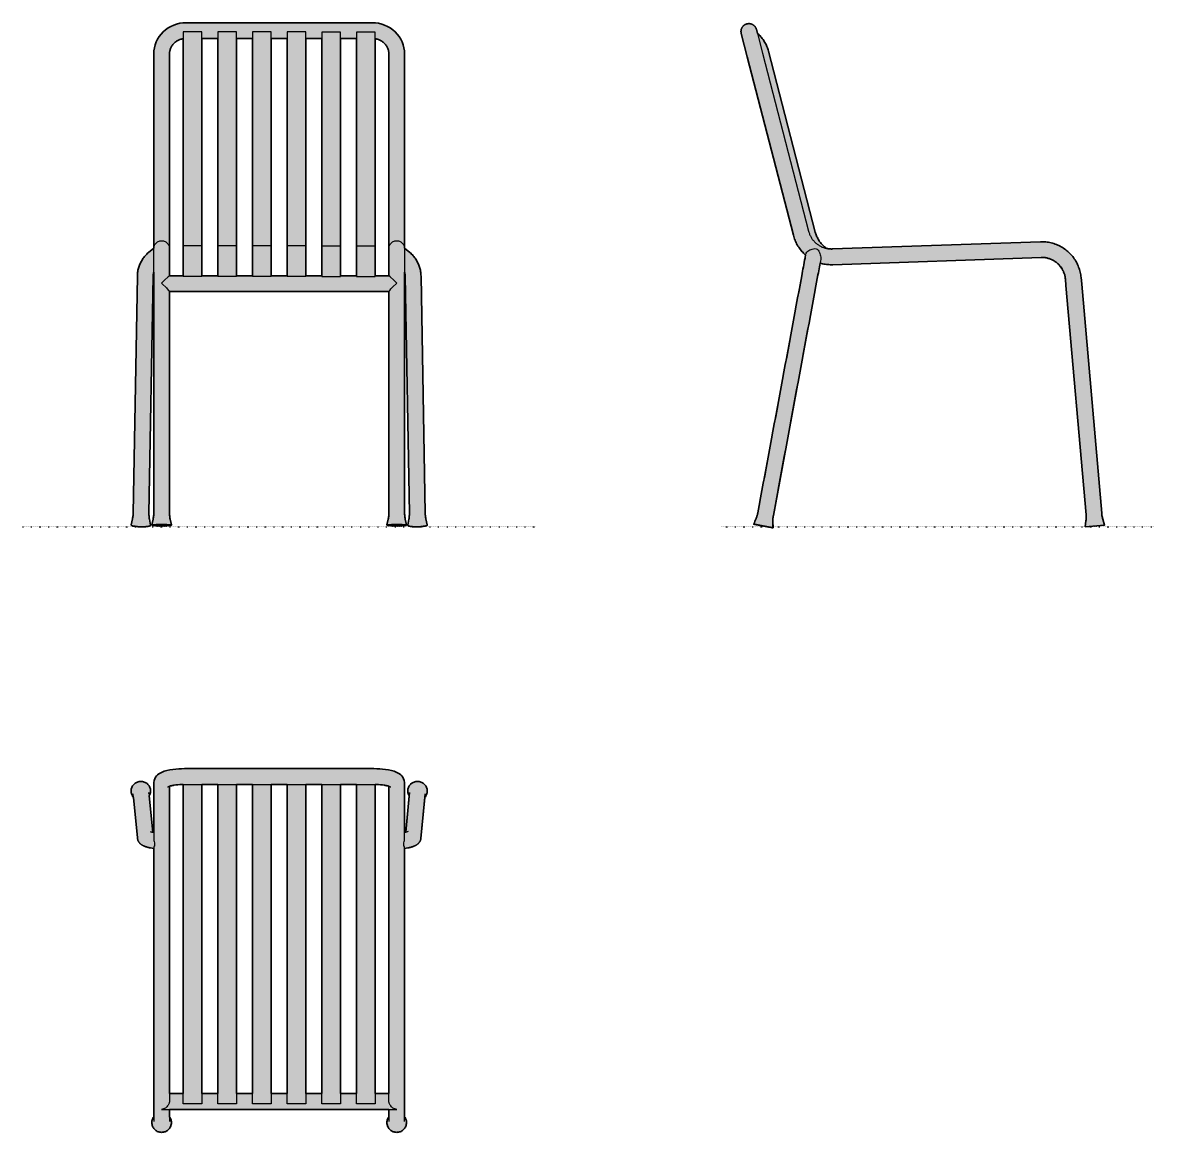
# Model space of a CAD drawing. Header units: millimetres. Extents: x 0 to 1796, y -960 to 800.
import ezdxf

# ---------------------------------------------------------------- set-up
doc = ezdxf.new("R2010")
doc.units = ezdxf.units.MM
doc.linetypes.add('Dots', pattern=[1, 0, -1])
doc.layers.add('Blocks', color=7, linetype='Continuous')
doc.layers.add('Blocks$Fill', color=7, linetype='Continuous', true_color=0xffffff)
for name, color, linetype, lineweight, true_color in [('Blocks$Inner', 7, 'Continuous', 25, 0x007f00), ('Blocks$Outline', 7, 'Continuous', 35, 0xff3f3f), ('Groud', 7, 'Dots', 25, 0x243775)]:
    doc.layers.add(name, color=color, linetype=linetype, lineweight=lineweight, true_color=true_color)

# ---------------------------------------------------------------- blocks, each defined once
blk = doc.blocks.new('Palissade Chair Side')
at = {"layer": 'Blocks$Fill'}
blk.add_hatch(color=256, dxfattribs=at).paths.add_polyline_path([(157.1, 418.3), (161.1, 417.2), (163.1, 416.8), (165.1, 416.4), (167.1, 416.2), (169.2, 415.9), (171.2, 415.8), (173.3, 415.7), (175.3, 415.6), (177.4, 415.7), (508.9, 427.2), (510.2, 427.2), (511.5, 427.1), (512.8, 427), (514.1, 426.9), (515.4, 426.7), (516.6, 426.4), (517.9, 426.1), (519.1, 425.8), (520.4, 425.4), (521.6, 425), (522.8, 424.6), (524, 424.1), (525.2, 423.5), (526.3, 422.9), (527.5, 422.3), (528.6, 421.7), (529.7, 421), (530.7, 420.2), (531.8, 419.5), (532.8, 418.6), (533.8, 417.8), (534.7, 416.9), (535.7, 416), (536.5, 415.1), (537.4, 414.1), (538.2, 413.1), (539, 412.1), (539.8, 411), (540.5, 410), (541.2, 408.9), (541.8, 407.7), (542.4, 406.6), (543, 405.4), (543.5, 404.3), (544, 403.1), (544.4, 401.8), (544.8, 400.6), (545.2, 399.4), (545.5, 398.1), (545.7, 396.8), (546, 395.6), (546.1, 394.3), (546.3, 393), (579.1, 17.6), (579.2, 16), (579.2, 14.4), (579.1, 12.8), (579, 11.2), (578.8, 9.6), (577.7, 0), (608.5, 2.7), (605.7, 12), (605.3, 13.5), (604.9, 15), (604.6, 16.5), (604.3, 18), (604.1, 19.6), (603.9, 21.4), (571, 397.3), (570.7, 399.5), (570.3, 401.6), (569.8, 403.7), (569.3, 405.8), (568.7, 407.9), (568.1, 409.9), (567.3, 411.9), (566.5, 413.9), (565.7, 415.9), (564.7, 417.9), (563.7, 419.8), (562.7, 421.6), (561.5, 423.5), (560.3, 425.3), (559.1, 427), (557.8, 428.7), (556.4, 430.4), (555, 432), (553.5, 433.6), (551.9, 435.1), (550.3, 436.5), (548.7, 437.9), (547, 439.3), (545.3, 440.6), (543.5, 441.8), (541.7, 442.9), (539.8, 444), (538, 445.1), (536, 446), (534.1, 446.9), (532.1, 447.8), (530.1, 448.5), (528, 449.2), (526, 449.9), (523.9, 450.4), (521.8, 450.9), (519.7, 451.3), (517.5, 451.6), (515.4, 451.9), (513.2, 452.1), (511.1, 452.2), (508.9, 452.2), (507.8, 452.2), (175.2, 440.6), (173.9, 440.7), (172.6, 440.7), (171.3, 440.8), (170, 441), (168.7, 441.2), (167.9, 441.3), (165.4, 443.2), (164.2, 444.1), (163, 445.2), (161.9, 446.2), (160.8, 447.3), (159.7, 448.4), (158.7, 449.6), (157.7, 450.8), (156.7, 452.1), (155.8, 453.3), (155, 454.6), (154.1, 456), (153.4, 457.3), (152.7, 458.7), (152, 460.1), (151.4, 461.6), (150.8, 463), (150.3, 464.5), (149.8, 466), (149.4, 467.5), (74.7, 756.3), (74.1, 758.1), (73.5, 759.8), (72.8, 761.6), (72.1, 763.3), (71.3, 765), (70.4, 766.6), (69.5, 768.2), (68.6, 769.8), (67.6, 771.4), (66.5, 772.9), (65.4, 774.4), (64.2, 775.9), (63, 777.3), (61.8, 778.6), (60.5, 780), (59.1, 781.2), (57.7, 782.5), (56, 789.1), (55.9, 789.6), (55.7, 790), (55.6, 790.4), (55.4, 790.8), (55.2, 791.1), (55, 791.5), (54.8, 791.9), (54.6, 792.3), (54.4, 792.6), (54.1, 793), (53.9, 793.3), (53.6, 793.7), (53.3, 794), (53, 794.3), (52.7, 794.6), (52.4, 794.9), (52.1, 795.2), (51.7, 795.4), (51.4, 795.7), (51, 795.9), (50.7, 796.2), (50.3, 796.4), (49.9, 796.6), (49.6, 796.8), (49.2, 797), (48.8, 797.2), (48.4, 797.3), (48, 797.5), (47.6, 797.6), (47.1, 797.7), (46.7, 797.8), (46.3, 797.9), (45.9, 798), (45.5, 798), (45, 798.1), (44.6, 798.1), (44.2, 798.1), (43.7, 798.1), (43.3, 798.1), (42.9, 798), (42.5, 798), (42.1, 797.9), (41.7, 797.9), (41.3, 797.8), (40.9, 797.7), (40.5, 797.6), (40.1, 797.5), (39.7, 797.3), (39.4, 797.2), (39, 797), (38.6, 796.9), (38.2, 796.7), (37.9, 796.5), (37.5, 796.3), (37.1, 796), (36.8, 795.8), (36.4, 795.5), (36.1, 795.3), (35.8, 795), (35.5, 794.7), (35.2, 794.4), (34.9, 794.1), (34.6, 793.8), (34.3, 793.5), (34, 793.1), (33.8, 792.8), (33.6, 792.4), (33.3, 792.1), (33.1, 791.7), (32.9, 791.3), (32.7, 790.9), (32.6, 790.6), (32.4, 790.2), (32.2, 789.8), (32.1, 789.4), (32, 789), (31.9, 788.5), (31.8, 788.1), (31.7, 787.7), (31.6, 787.3), (31.6, 786.9), (31.6, 786.4), (31.5, 786), (31.5, 785.6), (31.5, 785.2), (31.6, 784.8), (31.6, 784.4), (31.6, 784), (31.7, 783.6), (31.8, 783.2), (31.8, 782.9), (31.9, 782.5), (115.2, 460.5), (115.9, 458.5), (116.5, 456.5), (117.3, 454.6), (118.1, 452.7), (119, 450.8), (119.9, 448.9), (120.9, 447.1), (122, 445.3), (123.1, 443.6), (124.3, 441.8), (125.5, 440.2), (126.8, 438.5), (128.2, 436.9), (129.6, 435.4), (131, 433.9), (132.5, 432.5), (134.1, 431.1), (133.2, 426.3), (128, 398.3), (58, 20.7), (57.6, 19.2), (57.2, 17.7), (56.7, 16.1), (56.2, 14.6), (55.6, 13.2), (51.9, 4.2), (51.9, 4.2), (51.9, 4.2), (51.9, 4.2), (51.9, 4.2), (51.9, 4.2), (51.9, 4.2), (51.9, 4.2), (51.9, 4.2), (51.9, 4.2), (51.9, 4.2), (51.9, 4.1), (51.9, 4.1), (51.9, 4.1), (52, 4.1), (52, 4.1), (52, 4.1), (52.1, 4.1), (52.5, 4), (52.9, 3.9), (56.3, 3.2), (77.9, -0.8), (81.3, -1.4), (81.8, -1.4), (82.1, -1.5), (82.2, -1.5), (82.3, -1.5), (82.3, -1.5), (82.3, -1.5), (82.3, -1.5), (82.3, -1.5), (82.3, -1.5), (82.3, -1.5), (82.3, -1.5), (82.3, -1.5), (82.3, -1.5), (82.4, -1.5), (82.4, -1.5), (82.4, -1.5), (82.4, -1.5), (82.4, -1.5), (82.4, -1.5), (82.1, 9.8), (82.2, 11.4), (82.3, 13), (82.4, 14.6), (82.6, 16.2), (82.9, 17.8)], flags=0)
at = {"layer": 'Blocks$Inner'}
for points in [[(134.1, 431.1), (132.5, 432.5), (131, 433.9), (129.6, 435.4), (128.2, 436.9), (126.8, 438.5), (125.5, 440.2), (124.3, 441.8), (123.1, 443.6), (122, 445.3), (120.9, 447.1), (119.9, 448.9), (119, 450.8), (118.1, 452.7), (117.3, 454.6), (116.5, 456.5), (115.9, 458.5), (115.2, 460.5), (114.7, 462.5), (41.6, 745.2), (31.9, 782.5), (31.8, 782.9), (31.8, 783.2), (31.7, 783.6), (31.6, 784), (31.6, 784.4), (31.6, 784.8), (31.5, 785.2), (31.5, 785.6), (31.5, 786), (31.6, 786.4), (31.6, 786.9), (31.6, 787.3), (31.7, 787.7), (31.8, 788.1), (31.9, 788.5), (32, 789), (32.1, 789.4), (32.2, 789.8), (32.4, 790.2), (32.6, 790.6), (32.7, 790.9), (32.9, 791.3), (33.1, 791.7), (33.3, 792.1), (33.6, 792.4), (33.8, 792.8), (34, 793.1), (34.3, 793.5), (34.6, 793.8), (34.9, 794.1), (35.2, 794.4), (35.5, 794.7), (35.8, 795), (36.1, 795.3), (36.4, 795.5), (36.8, 795.8), (37.1, 796), (37.5, 796.3), (37.9, 796.5), (38.2, 796.7), (38.6, 796.9), (39, 797), (39.4, 797.2), (39.7, 797.3), (40.1, 797.5), (40.5, 797.6), (40.9, 797.7), (41.3, 797.8), (41.7, 797.9), (42.1, 797.9), (42.5, 798), (42.9, 798), (43.3, 798.1), (43.7, 798.1), (44.2, 798.1), (44.6, 798.1), (45, 798.1), (45.5, 798), (45.9, 798), (46.3, 797.9), (46.7, 797.8), (47.1, 797.7), (47.6, 797.6), (48, 797.5), (48.4, 797.3), (48.8, 797.2), (49.2, 797), (49.6, 796.8), (49.9, 796.6), (50.3, 796.4), (50.7, 796.2), (51, 795.9), (51.4, 795.7), (51.7, 795.4), (52.1, 795.2), (52.4, 794.9), (52.7, 794.6), (53, 794.3), (53.3, 794), (53.6, 793.7), (53.9, 793.3), (54.1, 793), (54.4, 792.6), (54.6, 792.3), (54.8, 791.9), (55, 791.5), (55.2, 791.1), (55.4, 790.8), (55.6, 790.4), (55.7, 790), (55.9, 789.6), (56, 789.1), (56.1, 788.7), (65.8, 751.5), (138.9, 468.7), (139.2, 467.5), (139.6, 466.2), (140.1, 465), (140.5, 463.8), (141, 462.6), (141.6, 461.4), (142.2, 460.3), (142.8, 459.2), (143.5, 458), (144.2, 457), (145, 455.9), (145.8, 454.9), (146.6, 453.9), (147.5, 452.9), (148.4, 451.9), (149.3, 451), (150.2, 450.1), (151.2, 449.3), (152.2, 448.5), (153.3, 447.7), (154.3, 447), (155.4, 446.3), (156.6, 445.6), (157.7, 445), (158.9, 444.4), (160, 443.8), (161.2, 443.3), (162.4, 442.9), (163.7, 442.4), (164.9, 442.1), (166.2, 441.7), (167.4, 441.4), (168.7, 441.2), (170, 441), (171.3, 440.8), (172.6, 440.7), (173.9, 440.7), (175.2, 440.6), (176.5, 440.7), (506.7, 452.2), (507.8, 452.2), (508.9, 452.2), (511.1, 452.2), (513.2, 452.1), (515.4, 451.9), (517.5, 451.6), (519.7, 451.3), (521.8, 450.9), (523.9, 450.4), (526, 449.9), (528, 449.2), (530.1, 448.5), (532.1, 447.8), (534.1, 446.9), (536, 446), (538, 445.1), (539.8, 444), (541.7, 442.9), (543.5, 441.8), (545.3, 440.6), (547, 439.3), (548.7, 437.9), (550.3, 436.5), (551.9, 435.1), (553.5, 433.6), (555, 432), (556.4, 430.4), (557.8, 428.7), (559.1, 427), (560.3, 425.3), (561.5, 423.5), (562.7, 421.6), (563.7, 419.8), (564.7, 417.9), (565.7, 415.9), (566.5, 413.9), (567.3, 411.9), (568.1, 409.9), (568.7, 407.9), (569.3, 405.8), (569.8, 403.7), (570.3, 401.6), (570.7, 399.5), (571, 397.3), (571.2, 395.2), (572.1, 385.2), (572.1, 385.1), (603.9, 21.4), (604.1, 19.6), (604.3, 18), (604.6, 16.5), (604.9, 15), (605.3, 13.5), (605.7, 12), (608.5, 2.7), (577.7, 0), (578.8, 9.6), (579, 11.2), (579.1, 12.8), (579.2, 14.4), (579.2, 16), (579.1, 17.6), (579, 19.2), (547.2, 383), (546.3, 393), (546.1, 394.3), (546, 395.6), (545.7, 396.8), (545.5, 398.1), (545.2, 399.4), (544.8, 400.6), (544.4, 401.8), (544, 403.1), (543.5, 404.3), (543, 405.4), (542.4, 406.6), (541.8, 407.7), (541.2, 408.9), (540.5, 410), (539.8, 411), (539, 412.1), (538.2, 413.1), (537.4, 414.1), (536.5, 415.1), (535.7, 416), (534.7, 416.9), (533.8, 417.8), (532.8, 418.6), (531.8, 419.5), (530.7, 420.2), (529.7, 421), (528.6, 421.7), (527.5, 422.3), (526.3, 422.9), (525.2, 423.5), (524, 424.1), (522.8, 424.6), (521.6, 425), (520.4, 425.4), (519.1, 425.8), (517.9, 426.1), (516.6, 426.4), (515.4, 426.7), (514.1, 426.9), (512.8, 427), (511.5, 427.1), (510.2, 427.2), (508.9, 427.2), (508.3, 427.2), (507.6, 427.2), (177.4, 415.7), (175.3, 415.6), (173.3, 415.7), (171.2, 415.8), (169.2, 415.9), (167.1, 416.2), (165.1, 416.4), (163.1, 416.8), (161.1, 417.2), (159.1, 417.7), (157.1, 418.3)], [(57.7, 782.5), (59.1, 781.2), (60.5, 780), (61.8, 778.6), (63, 777.3), (64.2, 775.9), (65.4, 774.4), (66.5, 772.9), (67.6, 771.4), (68.6, 769.8), (69.5, 768.2), (70.4, 766.6), (71.3, 765), (72.1, 763.3), (72.8, 761.6), (73.5, 759.8), (74.1, 758.1), (74.7, 756.3), (75.2, 754.5), (149.4, 467.5), (149.8, 466), (150.3, 464.5), (150.8, 463), (151.4, 461.6), (152, 460.1), (152.7, 458.7), (153.4, 457.3), (154.1, 456), (155, 454.6), (155.8, 453.3), (156.7, 452.1), (157.7, 450.8), (158.7, 449.6), (159.7, 448.4), (160.8, 447.3), (161.9, 446.2), (163, 445.2), (164.2, 444.1), (165.4, 443.2), (166.7, 442.2), (168, 441.3)], [(82.4, -1.5), (82.4, -1.5), (82.4, -1.5), (82.4, -1.5), (82.4, -1.5), (82.4, -1.5), (82.3, -1.5), (82.3, -1.5), (82.3, -1.5), (82.3, -1.5), (82.3, -1.5), (82.3, -1.5), (82.3, -1.5), (82.3, -1.5), (82.3, -1.5), (82.3, -1.5), (82.2, -1.5), (82.1, -1.5), (81.8, -1.4), (81.3, -1.4), (77.9, -0.8), (56.3, 3.2), (52.9, 3.9), (52.5, 4), (52.1, 4.1), (52, 4.1), (52, 4.1), (52, 4.1), (51.9, 4.1), (51.9, 4.1), (51.9, 4.1), (51.9, 4.2), (51.9, 4.2), (51.9, 4.2), (51.9, 4.2), (51.9, 4.2), (51.9, 4.2), (51.9, 4.2), (51.9, 4.2), (51.9, 4.2), (51.9, 4.2), (51.9, 4.2), (55.6, 13.2), (56.2, 14.6), (56.7, 16.1), (57.2, 17.7), (57.6, 19.2), (58, 20.7), (58.3, 22.3), (128, 398.3), (133.2, 426.3)], [(157.8, 421.7), (152.6, 393.7), (82.9, 17.8), (82.6, 16.2), (82.4, 14.6), (82.3, 13), (82.2, 11.4), (82.1, 9.8), (82.1, 8.2), (82.4, -1.5), (82.4, -1.5), (82.4, -1.5), (82.4, -1.5), (82.4, -1.5), (82.4, -1.5), (82.4, -1.5), (82.3, -1.5), (82.3, -1.5), (82.3, -1.5), (82.3, -1.4), (82.3, -1.4), (82.3, -1.4), (82.3, -1.4), (82.3, -1.4), (82.2, -1.4), (82.1, -1.4), (81.8, -1.3), (81.3, -1.2), (77.9, -0.5), (56.4, 3.5), (53, 4.1), (52.5, 4.1), (52.2, 4.2), (52, 4.2), (52, 4.2), (52, 4.2), (52, 4.2), (51.9, 4.2), (51.9, 4.2), (51.9, 4.2), (51.9, 4.2), (51.9, 4.2), (51.9, 4.2), (51.9, 4.2), (51.9, 4.2), (51.9, 4.2), (51.9, 4.2), (51.9, 4.2), (51.9, 4.2)]]:
    blk.add_lwpolyline(points, dxfattribs=at)
blk.add_open_spline([(133.2, 426.3), (133.4, 427.6), (133.9, 430.2), (134.5, 434.3), (137.6, 437.1), (141, 439.2), (144.7, 440.6), (148.7, 441.6), (152.7, 440.6), (155.1, 437.1), (156.8, 433.5), (157.9, 429.7), (158.5, 425.7), (158, 423.1), (157.8, 421.7)], degree=3, dxfattribs=at)
at = {"layer": 'Blocks$Outline'}
for points in [[(57.7, 782.5), (56.1, 788.7), (56, 789.1), (55.9, 789.6), (55.7, 790), (55.6, 790.4), (55.4, 790.8), (55.2, 791.1), (55, 791.5), (54.8, 791.9), (54.6, 792.3), (54.4, 792.6), (54.1, 793), (53.9, 793.3), (53.6, 793.7), (53.3, 794), (53, 794.3), (52.7, 794.6), (52.4, 794.9), (52.1, 795.2), (51.7, 795.4), (51.4, 795.7), (51, 795.9), (50.7, 796.2), (50.3, 796.4), (49.9, 796.6), (49.6, 796.8), (49.2, 797), (48.8, 797.2), (48.4, 797.3), (48, 797.5), (47.6, 797.6), (47.1, 797.7), (46.7, 797.8), (46.3, 797.9), (45.9, 798), (45.5, 798), (45, 798.1), (44.6, 798.1), (44.2, 798.1), (43.7, 798.1), (43.3, 798.1), (42.9, 798), (42.5, 798), (42.1, 797.9), (41.7, 797.9), (41.3, 797.8), (40.9, 797.7), (40.5, 797.6), (40.1, 797.5), (39.7, 797.3), (39.4, 797.2), (39, 797), (38.6, 796.9), (38.2, 796.7), (37.9, 796.5), (37.5, 796.3), (37.1, 796), (36.8, 795.8), (36.4, 795.5), (36.1, 795.3), (35.8, 795), (35.5, 794.7), (35.2, 794.4), (34.9, 794.1), (34.6, 793.8), (34.3, 793.5), (34, 793.1), (33.8, 792.8), (33.6, 792.4), (33.3, 792.1), (33.1, 791.7), (32.9, 791.3), (32.7, 790.9), (32.6, 790.6), (32.4, 790.2), (32.2, 789.8), (32.1, 789.4), (32, 789), (31.9, 788.5), (31.8, 788.1), (31.7, 787.7), (31.6, 787.3), (31.6, 786.9), (31.6, 786.4), (31.5, 786), (31.5, 785.6), (31.5, 785.2), (31.6, 784.8), (31.6, 784.4), (31.6, 784), (31.7, 783.6), (31.8, 783.2), (31.8, 782.9), (31.9, 782.5), (41.6, 745.2), (114.7, 462.5), (115.2, 460.5), (115.9, 458.5), (116.5, 456.5), (117.3, 454.6), (118.1, 452.7), (119, 450.8), (119.9, 448.9), (120.9, 447.1), (122, 445.3), (123.1, 443.6), (124.3, 441.8), (125.5, 440.2), (126.8, 438.5), (128.2, 436.9), (129.6, 435.4), (131, 433.9), (132.5, 432.5), (134.1, 431.1)], [(167.9, 441.3), (166.7, 442.2), (165.4, 443.2), (164.2, 444.1), (163, 445.2), (161.9, 446.2), (160.8, 447.3), (159.7, 448.4), (158.7, 449.6), (157.7, 450.8), (156.7, 452.1), (155.8, 453.3), (155, 454.6), (154.1, 456), (153.4, 457.3), (152.7, 458.7), (152, 460.1), (151.4, 461.6), (150.8, 463), (150.3, 464.5), (149.8, 466), (149.4, 467.5), (75.2, 754.5), (74.7, 756.3), (74.1, 758.1), (73.5, 759.8), (72.8, 761.6), (72.1, 763.3), (71.3, 765), (70.4, 766.6), (69.5, 768.2), (68.6, 769.8), (67.6, 771.4), (66.5, 772.9), (65.4, 774.4), (64.2, 775.9), (63, 777.3), (61.8, 778.6), (60.5, 780), (59.1, 781.2), (57.7, 782.5)], [(157.1, 418.3), (159.1, 417.7), (161.1, 417.2), (163.1, 416.8), (165.1, 416.4), (167.1, 416.2), (169.2, 415.9), (171.2, 415.8), (173.3, 415.7), (175.3, 415.6), (177.4, 415.7), (507.6, 427.2), (508.3, 427.2), (508.9, 427.2), (510.2, 427.2), (511.5, 427.1), (512.8, 427), (514.1, 426.9), (515.4, 426.7), (516.6, 426.4), (517.9, 426.1), (519.1, 425.8), (520.4, 425.4), (521.6, 425), (522.8, 424.6), (524, 424.1), (525.2, 423.5), (526.3, 422.9), (527.5, 422.3), (528.6, 421.7), (529.7, 421), (530.7, 420.2), (531.8, 419.5), (532.8, 418.6), (533.8, 417.8), (534.7, 416.9), (535.7, 416), (536.5, 415.1), (537.4, 414.1), (538.2, 413.1), (539, 412.1), (539.8, 411), (540.5, 410), (541.2, 408.9), (541.8, 407.7), (542.4, 406.6), (543, 405.4), (543.5, 404.3), (544, 403.1), (544.4, 401.8), (544.8, 400.6), (545.2, 399.4), (545.5, 398.1), (545.7, 396.8), (546, 395.6), (546.1, 394.3), (546.3, 393), (547.2, 383), (579, 19.2), (579.1, 17.6), (579.2, 16), (579.2, 14.4), (579.1, 12.8), (579, 11.2), (578.8, 9.6), (577.7, 0), (608.5, 2.7), (605.7, 12), (605.3, 13.5), (604.9, 15), (604.6, 16.5), (604.3, 18), (604.1, 19.6), (603.9, 21.4), (572.1, 385.1), (572.1, 385.2), (571.2, 395.2), (571, 397.3), (570.7, 399.5), (570.3, 401.6), (569.8, 403.7), (569.3, 405.8), (568.7, 407.9), (568.1, 409.9), (567.3, 411.9), (566.5, 413.9), (565.7, 415.9), (564.7, 417.9), (563.7, 419.8), (562.7, 421.6), (561.5, 423.5), (560.3, 425.3), (559.1, 427), (557.8, 428.7), (556.4, 430.4), (555, 432), (553.5, 433.6), (551.9, 435.1), (550.3, 436.5), (548.7, 437.9), (547, 439.3), (545.3, 440.6), (543.5, 441.8), (541.7, 442.9), (539.8, 444), (538, 445.1), (536, 446), (534.1, 446.9), (532.1, 447.8), (530.1, 448.5), (528, 449.2), (526, 449.9), (523.9, 450.4), (521.8, 450.9), (519.7, 451.3), (517.5, 451.6), (515.4, 451.9), (513.2, 452.1), (511.1, 452.2), (508.9, 452.2), (507.8, 452.2), (506.7, 452.2), (176.5, 440.7), (175.2, 440.6), (173.9, 440.7), (172.6, 440.7), (171.3, 440.8), (170, 441), (168.7, 441.2), (167.9, 441.3)]]:
    blk.add_lwpolyline(points, dxfattribs=at)
for points, knots in [([(134.1, 431.1), (134, 430.8), (133.7, 429.2), (133.4, 427.6), (133.2, 426.3), (131.5, 416.9), (129.7, 407.6), (128, 398.3), (104.8, 273), (81.5, 147.6), (58.3, 22.3), (58.2, 21.8), (58.1, 21.3), (58, 20.7), (57.9, 20.2), (57.7, 19.7), (57.6, 19.2), (57.5, 18.7), (57.3, 18.2), (57.2, 17.7), (57, 17.2), (56.9, 16.6), (56.7, 16.1), (56.5, 15.6), (56.4, 15.1), (56.2, 14.6), (56, 14.1), (55.8, 13.6), (55.6, 13.2), (54.4, 10.2), (53.1, 7.2), (51.9, 4.2), (51.9, 4.2), (51.9, 4.2), (51.9, 4.2), (51.9, 4.2), (51.9, 4.2), (51.9, 4.2), (51.9, 4.2), (51.9, 4.2), (51.9, 4.2), (51.9, 4.2), (51.9, 4.2), (51.9, 4.2), (51.9, 4.2), (51.9, 4.2), (51.9, 4.2), (51.9, 4.2), (51.9, 4.2), (51.9, 4.2), (51.9, 4.2), (51.9, 4.2), (51.9, 4.2), (51.9, 4.2), (51.9, 4.2), (51.9, 4.2), (51.9, 4.2), (51.9, 4.2), (51.9, 4.2), (51.9, 4.2), (51.9, 4.2), (51.9, 4.2), (51.9, 4.1), (51.9, 4.1), (51.9, 4.1), (51.9, 4.1), (51.9, 4.1), (51.9, 4.1), (51.9, 4.1), (51.9, 4.1), (51.9, 4.1), (51.9, 4.1), (52, 4.1), (52, 4.1), (52, 4.1), (52, 4.1), (52, 4.1), (52, 4.1), (52, 4.1), (52, 4.1), (52.1, 4.1), (52.1, 4.1), (52.1, 4.1), (52.2, 4.1), (52.4, 4), (52.5, 4), (52.6, 4), (52.8, 3.9), (52.9, 3.9), (54.1, 3.6), (55.2, 3.4), (56.3, 3.2), (63.5, 1.8), (70.7, 0.5), (77.9, -0.8), (79, -1), (80.1, -1.2), (81.3, -1.4), (81.4, -1.4), (81.6, -1.4), (81.8, -1.4), (81.9, -1.4), (82, -1.5), (82.1, -1.5), (82.1, -1.5), (82.2, -1.5), (82.2, -1.5), (82.2, -1.5), (82.3, -1.5), (82.3, -1.5), (82.3, -1.5), (82.3, -1.5), (82.3, -1.5), (82.3, -1.5), (82.3, -1.5), (82.3, -1.5), (82.3, -1.5), (82.3, -1.5), (82.3, -1.5), (82.3, -1.5), (82.3, -1.5), (82.3, -1.5), (82.3, -1.5), (82.3, -1.5), (82.3, -1.5), (82.3, -1.5), (82.3, -1.5), (82.3, -1.5), (82.3, -1.5), (82.3, -1.5), (82.3, -1.5), (82.3, -1.5), (82.3, -1.5), (82.3, -1.5), (82.3, -1.5), (82.3, -1.5), (82.3, -1.5), (82.4, -1.5), (82.4, -1.5), (82.4, -1.5), (82.4, -1.5), (82.4, -1.5), (82.4, -1.5), (82.4, -1.5), (82.4, -1.5), (82.4, -1.5), (82.4, -1.5), (82.4, -1.5), (82.4, -1.5), (82.4, -1.5), (82.4, -1.5), (82.4, -1.5), (82.4, -1.5), (82.4, -1.5), (82.4, -1.5)], [-462.300432, -462.300432, -462.300432, -462.300432, -462.082892, -461.082892, -461.082892, -461.082892, -432.689415, -432.689415, -432.689415, -50.296052, -50.296052, -50.296052, -48.701977, -48.701977, -48.701977, -47.107902, -47.107902, -47.107902, -45.513827, -45.513827, -45.513827, -43.919752, -43.919752, -43.919752, -42.325677, -42.325677, -42.325677, -40.731603, -40.731603, -40.731603, -31.024781, -31.024781, -31.024781, -31.016518, -31.016518, -31.016518, -31.014282, -31.014282, -31.014282, -31.011659, -31.011659, -31.011659, -31.00862, -31.00862, -31.00862, -31.005142, -31.005142, -31.005142, -31.001209, -31.001209, -31.001209, -30.996811, -30.996811, -30.996811, -30.991937, -30.991937, -30.991937, -30.98658, -30.98658, -30.98658, -30.980733, -30.980733, -30.980733, -30.974392, -30.974392, -30.974392, -30.96755, -30.96755, -30.96755, -30.952348, -30.952348, -30.952348, -30.935095, -30.935095, -30.935095, -30.915759, -30.915759, -30.915759, -30.870741, -30.870741, -30.870741, -30.754668, -30.754668, -30.754668, -30.414162, -30.414162, -30.414162, -29.923497, -29.923497, -29.923497, -26.470217, -26.470217, -26.470217, -4.546487, -4.546487, -4.546487, -1.093207, -1.093207, -1.093207, -0.602542, -0.602542, -0.602542, -0.262036, -0.262036, -0.262036, -0.145963, -0.145963, -0.145963, -0.100945, -0.100945, -0.100945, -0.08161, -0.08161, -0.08161, -0.064356, -0.064356, -0.064356, -0.049154, -0.049154, -0.049154, -0.042312, -0.042312, -0.042312, -0.035971, -0.035971, -0.035971, -0.030125, -0.030125, -0.030125, -0.024768, -0.024768, -0.024768, -0.019894, -0.019894, -0.019894, -0.015495, -0.015495, -0.015495, -0.011562, -0.011562, -0.011562, -0.008084, -0.008084, -0.008084, -0.005045, -0.005045, -0.005045, -0.002423, -0.002423, -0.002423, -0.000186, -0.000186, -0.000186, 0.001713, 0.001713, 0.001713, 0.001713]), ([(82.4, -1.5), (82.3, 1.8), (82.2, 5), (82.1, 8.2), (82.1, 8.8), (82.1, 9.3), (82.1, 9.8), (82.1, 10.4), (82.1, 10.9), (82.2, 11.4), (82.2, 12), (82.2, 12.5), (82.3, 13), (82.3, 13.5), (82.4, 14.1), (82.4, 14.6), (82.5, 15.1), (82.5, 15.7), (82.6, 16.2), (82.7, 16.7), (82.8, 17.2), (82.9, 17.8), (106.1, 143.1), (129.3, 268.4), (152.6, 393.7), (154.1, 401.9), (155.6, 410.1), (157.1, 418.3)], [-903.139486, -903.139486, -903.139486, -903.139486, -893.434181, -893.434181, -893.434181, -891.840106, -891.840106, -891.840106, -890.246031, -890.246031, -890.246031, -888.651956, -888.651956, -888.651956, -887.057881, -887.057881, -887.057881, -885.463807, -885.463807, -885.463807, -883.869732, -883.869732, -883.869732, -501.476368, -501.476368, -501.476368, -476.504553, -476.504553, -476.504553, -476.504553])]:
    blk.add_open_spline(points, degree=3, knots=knots, dxfattribs=at)
blk = doc.blocks.new('Palissade Chair Top')
at = {"layer": 'Blocks$Fill'}
h = blk.add_hatch(color=256, dxfattribs=at)
h.paths.add_polyline_path([(405.2, 267.1), (405, 267.4), (404.8, 267.7), (404.7, 268.1), (404.5, 268.4), (404.3, 268.7), (404.2, 269), (404.1, 269.3), (403.9, 269.7), (403.8, 270), (403.7, 270.3), (403.6, 270.7), (403.5, 271), (403.4, 271.3), (403.3, 271.7), (403.3, 272), (403.2, 272.4), (403.2, 272.7), (403.1, 273.1), (403.1, 273.4), (403, 273.8), (403, 274.1), (403, 274.5), (403, 274.8), (403, 275.2), (403, 275.5), (403, 275.9), (403, 276.2), (403.1, 276.6), (403.1, 276.9), (403.2, 277.3), (403.2, 277.6), (403.3, 278), (403.4, 278.3), (403.4, 278.7), (403.5, 279), (403.6, 279.3), (403.7, 279.7), (403.8, 280), (404, 280.3), (404.1, 280.7), (404.2, 281), (404.4, 281.3), (404.5, 281.6), (404.7, 282), (404.9, 282.3), (405, 282.6), (405.2, 282.9), (405.4, 283.2), (405.6, 283.5), (405.8, 283.8), (406, 284), (406.2, 284.3), (406.4, 284.6), (406.6, 284.9), (406.9, 285.1), (407.1, 285.4), (407.4, 285.6), (407.6, 285.9), (407.9, 286.1), (408.1, 286.4), (408.4, 286.6), (408.7, 286.8), (408.9, 287), (409.2, 287.3), (409.5, 287.5), (409.8, 287.7), (410.1, 287.8), (410.4, 288), (410.7, 288.2), (411, 288.4), (411.3, 288.5), (411.6, 288.7), (412, 288.8), (412.3, 289), (412.6, 289.1), (412.9, 289.2), (413.3, 289.4), (413.6, 289.5), (413.9, 289.6), (414.3, 289.7), (414.6, 289.7), (415, 289.8), (415.3, 289.9), (415.7, 290), (416, 290), (416.4, 290.1), (416.7, 290.1), (417.1, 290.1), (417.4, 290.2), (417.8, 290.2), (418.1, 290.2), (418.5, 290.2), (418.8, 290.2), (419.2, 290.2), (419.5, 290.1), (419.9, 290.1), (420.2, 290.1), (420.6, 290), (420.9, 290), (421.3, 289.9), (421.6, 289.8), (422, 289.8), (422.3, 289.7), (422.6, 289.6), (423, 289.5), (423.3, 289.4), (423.7, 289.3), (424, 289.1), (424.3, 289), (424.6, 288.9), (425, 288.7), (425.3, 288.6), (425.6, 288.4), (425.9, 288.3), (426.2, 288.1), (426.5, 287.9), (426.8, 287.7), (427.1, 287.5), (427.4, 287.3), (427.7, 287.1), (428, 286.9), (428.2, 286.7), (428.5, 286.5), (428.8, 286.3), (429, 286), (429.3, 285.8), (429.6, 285.5), (429.8, 285.3), (430, 285), (430.3, 284.8), (430.5, 284.5), (430.7, 284.2), (430.9, 283.9), (431.1, 283.6), (431.3, 283.4), (431.5, 283.1), (431.7, 282.8), (431.9, 282.5), (432.1, 282.2), (432.2, 281.8), (432.4, 281.5), (432.6, 281.2), (432.7, 280.9), (432.8, 280.6), (433, 280.2), (433.1, 279.9), (433.2, 279.6), (433.3, 279.2), (433.4, 278.9), (433.5, 278.6), (433.6, 278.2), (433.6, 277.9), (433.7, 277.5), (433.8, 277.2), (433.8, 276.8), (433.9, 276.5), (433.9, 276.1), (433.9, 275.8), (433.9, 275.4), (434, 275.1), (434, 274.7), (433.9, 274.4), (433.9, 274), (433.9, 273.7), (433.9, 273.3), (433.8, 273), (433.8, 272.6), (433.7, 272.3), (433.7, 271.9), (433.6, 271.6), (433.5, 271.2), (433.4, 270.9), (433.3, 270.6), (433.2, 270.2), (433.1, 269.9), (433, 269.6), (432.8, 269.2), (432.7, 268.9), (432.6, 268.6), (432.4, 268.3), (432.3, 268), (432.1, 267.6), (431.9, 267.3), (431.7, 267), (431.6, 266.7), (431.4, 266.4), (431.2, 266.2), (430.9, 265.9), (430.7, 265.6), (430.5, 265.3), (430.3, 265), (430.1, 264.8), (423.9, 199.6), (423.8, 199.2), (423.7, 198.8), (423.6, 198.4), (423.5, 198), (423.4, 197.6), (423.3, 197.2), (423.1, 196.9), (423, 196.5), (422.8, 196.1), (422.6, 195.8), (422.5, 195.4), (422.3, 195.1), (422.1, 194.7), (421.9, 194.4), (421.7, 194.1), (421.5, 193.8), (421.2, 193.4), (420.9, 193.1), (420.7, 192.8), (420.4, 192.5), (420.1, 192.2), (419.9, 191.9), (419.6, 191.6), (419.3, 191.3), (419.1, 191.1), (418.8, 190.9), (418.6, 190.7), (418.3, 190.5), (418.1, 190.3), (417.8, 190.1), (417.3, 189.8), (417, 189.5), (416.6, 189.3), (416.2, 189.1), (415.8, 188.8), (415.4, 188.6), (415.1, 188.4), (414.7, 188.2), (414.3, 188), (413.8, 187.8), (413.4, 187.6), (412.5, 187.3), (411.5, 186.9), (410.5, 186.6), (409.3, 186.2), (408.2, 185.9), (407, 185.6), (405.9, 185.3), (404.5, 185), (403.2, 184.8), (400.3, 184.2), (398, 183.9), (398, 165.1), (398, -165.1), (398, -241.9), (398.2, -242.2), (398.4, -242.5), (398.6, -242.8), (398.8, -243.1), (399, -243.4), (399.1, -243.7), (399.3, -244), (399.5, -244.3), (399.6, -244.7), (399.8, -245), (399.9, -245.3), (400, -245.6), (400.1, -246), (400.2, -246.3), (400.4, -246.7), (400.5, -247), (400.5, -247.3), (400.6, -247.7), (400.7, -248), (400.8, -248.4), (400.8, -248.7), (400.9, -249.1), (400.9, -249.4), (400.9, -249.8), (401, -250.1), (401, -250.5), (401, -250.9), (401, -251.2), (401, -251.6), (401, -251.9), (400.9, -252.3), (400.9, -252.6), (400.9, -253), (400.8, -253.3), (400.8, -253.7), (400.7, -254), (400.6, -254.4), (400.5, -254.7), (400.5, -255.1), (400.4, -255.4), (400.3, -255.7), (400.1, -256.1), (400, -256.4), (399.9, -256.7), (399.8, -257.1), (399.6, -257.4), (399.5, -257.7), (399.3, -258), (399.1, -258.4), (399, -258.7), (398.8, -259), (398.6, -259.3), (398.4, -259.6), (398.2, -259.9), (398, -260.2), (397.8, -260.4), (397.6, -260.7), (397.4, -261), (397.1, -261.3), (396.9, -261.5), (396.6, -261.8), (396.4, -262), (396.1, -262.3), (395.9, -262.5), (395.6, -262.8), (395.3, -263), (395.1, -263.2), (394.8, -263.4), (394.5, -263.6), (394.2, -263.8), (393.9, -264), (393.6, -264.2), (393.3, -264.4), (393, -264.6), (392.7, -264.7), (392.4, -264.9), (392, -265.1), (391.7, -265.2), (391.4, -265.3), (391.1, -265.5), (390.7, -265.6), (390.4, -265.7), (390, -265.8), (389.7, -265.9), (389.4, -266), (389, -266.1), (388.7, -266.2), (388.3, -266.2), (388, -266.3), (387.6, -266.3), (387.3, -266.4), (386.9, -266.4), (386.6, -266.4), (386.2, -266.5), (385.9, -266.5), (385.5, -266.5), (385.1, -266.5), (384.8, -266.5), (384.4, -266.4), (384.1, -266.4), (383.7, -266.4), (383.4, -266.3), (383, -266.3), (382.7, -266.2), (382.3, -266.2), (382, -266.1), (381.6, -266), (381.3, -265.9), (381, -265.8), (380.6, -265.7), (380.3, -265.6), (379.9, -265.5), (379.6, -265.3), (379.3, -265.2), (379, -265.1), (378.6, -264.9), (378.3, -264.7), (378, -264.6), (377.7, -264.4), (377.4, -264.2), (377.1, -264), (376.8, -263.8), (376.5, -263.6), (376.2, -263.4), (375.9, -263.2), (375.7, -263), (375.4, -262.8), (375.1, -262.5), (374.9, -262.3), (374.6, -262), (374.4, -261.8), (374.1, -261.5), (373.9, -261.3), (373.6, -261), (373.4, -260.7), (373.2, -260.4), (373, -260.2), (372.8, -259.9), (372.6, -259.6), (372.4, -259.3), (372.2, -259), (372, -258.7), (371.9, -258.4), (371.7, -258), (371.5, -257.7), (371.4, -257.4), (371.2, -257.1), (371.1, -256.7), (371, -256.4), (370.9, -256.1), (370.7, -255.7), (370.6, -255.4), (370.5, -255.1), (370.5, -254.7), (370.4, -254.4), (370.3, -254), (370.2, -253.7), (370.2, -253.3), (370.1, -253), (370.1, -252.6), (370.1, -252.3), (370, -251.9), (370, -251.6), (370, -251.2), (370, -250.9), (370, -250.5), (370, -250.1), (370.1, -249.8), (370.1, -249.4), (370.1, -249.1), (370.2, -248.7), (370.2, -248.4), (370.3, -248), (370.4, -247.7), (370.5, -247.3), (370.5, -247), (370.6, -246.7), (370.8, -246.3), (370.9, -246), (371, -245.6), (371.1, -245.3), (371.2, -245), (371.4, -244.7), (371.5, -244.3), (371.7, -244), (371.9, -243.7), (372, -243.4), (372.2, -243.1), (372.4, -242.8), (372.6, -242.5), (372.8, -242.2), (373, -241.9), (373, -230), (25, -230), (25, -241.9), (25.2, -242.2), (25.4, -242.5), (25.6, -242.8), (25.8, -243.1), (26, -243.4), (26.1, -243.7), (26.3, -244), (26.5, -244.3), (26.6, -244.7), (26.8, -245), (26.9, -245.3), (27, -245.6), (27.1, -246), (27.2, -246.3), (27.4, -246.7), (27.5, -247), (27.5, -247.3), (27.6, -247.7), (27.7, -248), (27.8, -248.4), (27.8, -248.7), (27.9, -249.1), (27.9, -249.4), (27.9, -249.8), (28, -250.1), (28, -250.5), (28, -250.9), (28, -251.2), (28, -251.6), (28, -251.9), (27.9, -252.3), (27.9, -252.6), (27.9, -253), (27.8, -253.3), (27.8, -253.7), (27.7, -254), (27.6, -254.4), (27.5, -254.7), (27.5, -255.1), (27.4, -255.4), (27.3, -255.7), (27.1, -256.1), (27, -256.4), (26.9, -256.7), (26.8, -257.1), (26.6, -257.4), (26.5, -257.7), (26.3, -258), (26.1, -258.4), (26, -258.7), (25.8, -259), (25.6, -259.3), (25.4, -259.6), (25.2, -259.9), (25, -260.2), (24.8, -260.4), (24.6, -260.7), (24.4, -261), (24.1, -261.3), (23.9, -261.5), (23.6, -261.8), (23.4, -262), (23.1, -262.3), (22.9, -262.5), (22.6, -262.8), (22.3, -263), (22.1, -263.2), (21.8, -263.4), (21.5, -263.6), (21.2, -263.8), (20.9, -264), (20.6, -264.2), (20.3, -264.4), (20, -264.6), (19.7, -264.7), (19.4, -264.9), (19, -265.1), (18.7, -265.2), (18.4, -265.3), (18.1, -265.5), (17.7, -265.6), (17.4, -265.7), (17, -265.8), (16.7, -265.9), (16.4, -266), (16, -266.1), (15.7, -266.2), (15.3, -266.2), (15, -266.3), (14.6, -266.3), (14.3, -266.4), (13.9, -266.4), (13.6, -266.4), (13.2, -266.5), (12.9, -266.5), (12.5, -266.5), (12.1, -266.5), (11.8, -266.5), (11.4, -266.4), (11.1, -266.4), (10.7, -266.4), (10.4, -266.3), (10, -266.3), (9.7, -266.2), (9.3, -266.2), (9, -266.1), (8.6, -266), (8.3, -265.9), (8, -265.8), (7.6, -265.7), (7.3, -265.6), (6.9, -265.5), (6.6, -265.3), (6.3, -265.2), (6, -265.1), (5.6, -264.9), (5.3, -264.7), (5, -264.6), (4.7, -264.4), (4.4, -264.2), (4.1, -264), (3.8, -263.8), (3.5, -263.6), (3.2, -263.4), (2.9, -263.2), (2.7, -263), (2.4, -262.8), (2.1, -262.5), (1.9, -262.3), (1.6, -262), (1.4, -261.8), (1.1, -261.5), (0.9, -261.3), (0.6, -261), (0.4, -260.7), (0.2, -260.4), (0, -260.2), (-0.2, -259.9), (-0.4, -259.6), (-0.6, -259.3), (-0.8, -259), (-1, -258.7), (-1.1, -258.4), (-1.3, -258), (-1.5, -257.7), (-1.6, -257.4), (-1.8, -257.1), (-1.9, -256.7), (-2, -256.4), (-2.1, -256.1), (-2.3, -255.7), (-2.4, -255.4), (-2.5, -255.1), (-2.5, -254.7), (-2.6, -254.4), (-2.7, -254), (-2.8, -253.7), (-2.8, -253.3), (-2.9, -253), (-2.9, -252.6), (-2.9, -252.3), (-3, -251.9), (-3, -251.6), (-3, -251.2), (-3, -250.9), (-3, -250.5), (-3, -250.1), (-2.9, -249.8), (-2.9, -249.4), (-2.9, -249.1), (-2.8, -248.7), (-2.8, -248.4), (-2.7, -248), (-2.6, -247.7), (-2.5, -247.3), (-2.5, -247), (-2.4, -246.7), (-2.2, -246.3), (-2.1, -246), (-2, -245.6), (-1.9, -245.3), (-1.8, -245), (-1.6, -244.7), (-1.5, -244.3), (-1.3, -244), (-1.1, -243.7), (-1, -243.4), (-0.8, -243.1), (-0.6, -242.8), (-0.4, -242.5), (-0.2, -242.2), (0, -241.9), (0, 165.1), (0, 183.9), (-2.3, 184.2), (-6.5, 185), (-7.9, 185.3), (-9, 185.6), (-10.2, 185.9), (-11.3, 186.2), (-12.5, 186.6), (-13.5, 186.9), (-14.5, 187.3), (-15.4, 187.6), (-15.8, 187.8), (-16.3, 188), (-16.7, 188.2), (-17.1, 188.4), (-17.4, 188.6), (-17.8, 188.8), (-18.2, 189.1), (-18.6, 189.3), (-19, 189.5), (-19.3, 189.8), (-19.8, 190.1), (-20.1, 190.3), (-20.3, 190.5), (-20.6, 190.7), (-20.8, 190.9), (-21.1, 191.1), (-21.3, 191.3), (-21.6, 191.6), (-21.9, 191.9), (-22.1, 192.2), (-22.4, 192.5), (-22.7, 192.8), (-22.9, 193.1), (-23.2, 193.4), (-23.5, 193.8), (-23.7, 194.1), (-23.9, 194.4), (-24.1, 194.7), (-24.3, 195.1), (-24.5, 195.4), (-24.6, 195.8), (-24.8, 196.1), (-25, 196.5), (-25.1, 196.9), (-25.3, 197.2), (-25.4, 197.6), (-25.5, 198), (-25.6, 198.4), (-25.7, 198.8), (-25.8, 199.2), (-26, 200.6), (-32.1, 264.8), (-32.3, 265), (-32.5, 265.3), (-32.7, 265.6), (-32.9, 265.9), (-33.2, 266.2), (-33.4, 266.4), (-33.6, 266.7), (-33.7, 267), (-33.9, 267.3), (-34.1, 267.6), (-34.3, 268), (-34.4, 268.3), (-34.6, 268.6), (-34.7, 268.9), (-34.8, 269.2), (-35, 269.6), (-35.1, 269.9), (-35.2, 270.2), (-35.3, 270.6), (-35.4, 270.9), (-35.5, 271.2), (-35.6, 271.6), (-35.7, 271.9), (-35.7, 272.3), (-35.8, 272.6), (-35.8, 273), (-35.9, 273.3), (-35.9, 273.7), (-35.9, 274), (-35.9, 274.4), (-36, 274.7), (-36, 275.1), (-35.9, 275.4), (-35.9, 275.8), (-35.9, 276.1), (-35.9, 276.5), (-35.8, 276.8), (-35.8, 277.2), (-35.7, 277.5), (-35.6, 277.9), (-35.6, 278.2), (-35.5, 278.6), (-35.4, 278.9), (-35.3, 279.2), (-35.2, 279.6), (-35.1, 279.9), (-35, 280.2), (-34.8, 280.6), (-34.7, 280.9), (-34.6, 281.2), (-34.4, 281.5), (-34.2, 281.8), (-34.1, 282.2), (-33.9, 282.5), (-33.7, 282.8), (-33.5, 283.1), (-33.3, 283.4), (-33.1, 283.6), (-32.9, 283.9), (-32.7, 284.2), (-32.5, 284.5), (-32.3, 284.8), (-32, 285), (-31.8, 285.3), (-31.6, 285.5), (-31.3, 285.8), (-31, 286), (-30.8, 286.3), (-30.5, 286.5), (-30.2, 286.7), (-30, 286.9), (-29.7, 287.1), (-29.4, 287.3), (-29.1, 287.5), (-28.8, 287.7), (-28.5, 287.9), (-28.2, 288.1), (-27.9, 288.3), (-27.6, 288.4), (-27.3, 288.6), (-27, 288.7), (-26.6, 288.9), (-26.3, 289), (-26, 289.1), (-25.7, 289.3), (-25.3, 289.4), (-25, 289.5), (-24.6, 289.6), (-24.3, 289.7), (-24, 289.8), (-23.6, 289.8), (-23.3, 289.9), (-22.9, 290), (-22.6, 290), (-22.2, 290.1), (-21.9, 290.1), (-21.5, 290.1), (-21.2, 290.2), (-20.8, 290.2), (-20.5, 290.2), (-20.1, 290.2), (-19.8, 290.2), (-19.4, 290.2), (-19.1, 290.1), (-18.7, 290.1), (-18.4, 290.1), (-18, 290), (-17.7, 290), (-17.3, 289.9), (-17, 289.8), (-16.6, 289.7), (-16.3, 289.7), (-15.9, 289.6), (-15.6, 289.5), (-15.3, 289.4), (-14.9, 289.2), (-14.6, 289.1), (-14.3, 289), (-14, 288.8), (-13.6, 288.7), (-13.3, 288.5), (-13, 288.4), (-12.7, 288.2), (-12.4, 288), (-12.1, 287.8), (-11.8, 287.7), (-11.5, 287.5), (-11.2, 287.3), (-10.9, 287), (-10.7, 286.8), (-10.4, 286.6), (-10.1, 286.4), (-9.9, 286.1), (-9.6, 285.9), (-9.4, 285.6), (-9.1, 285.4), (-8.9, 285.1), (-8.6, 284.9), (-8.4, 284.6), (-8.2, 284.3), (-8, 284), (-7.8, 283.8), (-7.6, 283.5), (-7.4, 283.2), (-7.2, 282.9), (-7, 282.6), (-6.9, 282.3), (-6.7, 282), (-6.5, 281.6), (-6.4, 281.3), (-6.2, 281), (-6.1, 280.7), (-6, 280.3), (-5.8, 280), (-5.7, 279.7), (-5.6, 279.3), (-5.5, 279), (-5.4, 278.7), (-5.4, 278.3), (-5.3, 278), (-5.2, 277.6), (-5.2, 277.3), (-5.1, 276.9), (-5.1, 276.6), (-5, 276.2), (-5, 275.9), (-5, 275.5), (-5, 275.2), (-5, 274.8), (-5, 274.5), (-5, 274.1), (-5, 273.8), (-5.1, 273.4), (-5.1, 273.1), (-5.2, 272.7), (-5.2, 272.4), (-5.3, 272), (-5.3, 271.7), (-5.4, 271.3), (-5.5, 271), (-5.6, 270.7), (-5.7, 270.3), (-5.8, 270), (-5.9, 269.7), (-6.1, 269.3), (-6.2, 269), (-6.3, 268.7), (-6.5, 268.4), (-6.7, 268.1), (-6.8, 267.7), (-7, 267.4), (-7.2, 267.1), (-1.7, 209.5), (0, 209.2), (0, 215.2), (0, 288.3), (0.1, 289.1), (0.3, 289.9), (0.4, 290.7), (0.6, 291.5), (0.7, 291.8), (0.8, 292.2), (1, 292.6), (1.1, 292.9), (1.2, 293.3), (1.3, 293.6), (1.5, 293.9), (1.6, 294.3), (1.7, 294.6), (1.9, 294.9), (2, 295.2), (2.2, 295.5), (2.4, 295.8), (2.5, 296.1), (2.7, 296.4), (2.9, 296.7), (3, 296.9), (3.2, 297.2), (3.4, 297.5), (3.6, 297.7), (3.8, 298), (4, 298.2), (4.2, 298.5), (4.4, 298.7), (4.8, 299.2), (5.2, 299.7), (5.6, 300.1), (6.1, 300.5), (6.5, 300.9), (7, 301.3), (7.5, 301.7), (8, 302), (8.5, 302.4), (9, 302.7), (9.5, 303), (10, 303.3), (10.5, 303.6), (11, 303.9), (12.1, 304.4), (13.2, 304.9), (14.2, 305.4), (15.3, 305.8), (16.4, 306.2), (17.6, 306.6), (18.7, 306.9), (19.8, 307.2), (20.9, 307.5), (22.1, 307.8), (23.2, 308), (25.5, 308.4), (27.9, 308.8), (30.2, 309.1), (34.9, 309.7), (39.5, 310.1), (44.2, 310.3), (48.9, 310.5), (330.3, 310.5), (349.1, 310.5), (353.8, 310.3), (358.5, 310.1), (363.1, 309.7), (367.8, 309.1), (370.1, 308.8), (372.5, 308.4), (374.8, 308), (375.9, 307.8), (377.1, 307.5), (378.2, 307.2), (379.3, 306.9), (380.4, 306.6), (381.6, 306.2), (382.7, 305.8), (383.8, 305.4), (384.8, 304.9), (385.9, 304.4), (387, 303.9), (387.5, 303.6), (388, 303.3), (388.5, 303), (389, 302.7), (389.5, 302.4), (390, 302), (390.5, 301.7), (391, 301.3), (391.5, 300.9), (391.9, 300.5), (392.4, 300.1), (392.8, 299.7), (393.2, 299.2), (393.6, 298.7), (393.8, 298.5), (394, 298.2), (394.2, 298), (394.4, 297.7), (394.6, 297.5), (394.8, 297.2), (395, 296.9), (395.1, 296.7), (395.3, 296.4), (395.5, 296.1), (395.6, 295.8), (395.8, 295.5), (396, 295.2), (396.1, 294.9), (396.3, 294.6), (396.4, 294.3), (396.5, 293.9), (396.7, 293.6), (396.8, 293.3), (396.9, 292.9), (397, 292.6), (397.2, 292.2), (397.3, 291.8), (397.4, 291.5), (397.6, 290.7), (397.7, 289.9), (397.9, 289.1), (398, 288.3), (398, 215.3), (398, 209.2), (399.7, 209.5)], flags=0)
h.paths.add_polyline_path([(25, 282.6), (25, -166.9), (25, -205), (46.5, -205), (46.5, 285.4), (41.2, 285.2), (38.1, 284.9), (34.9, 284.6), (32, 284.1), (30.6, 283.9), (29.2, 283.6), (28, 283.4), (26.8, 283.1), (26, 282.9), (25.3, 282.7)], flags=0)
h.paths.add_polyline_path([(76.5, 285.5), (76.5, -205), (101.5, -205), (101.5, 285.5)], flags=0)
h.paths.add_polyline_path([(131.5, 285.5), (131.5, -205), (156.5, -205), (156.5, 285.5)], flags=0)
h.paths.add_polyline_path([(211.5, 285.5), (186.5, 285.5), (186.5, -205), (211.5, -205)], flags=0)
h.paths.add_polyline_path([(266.5, 285.5), (241.5, 285.5), (241.5, -205), (266.5, -205)], flags=0)
h.paths.add_polyline_path([(321.5, 285.5), (296.5, 285.5), (296.5, -205), (321.5, -205)], flags=0)
h.paths.add_polyline_path([(373, 282.6), (372, 282.9), (371.2, 283.1), (370, 283.4), (368.8, 283.6), (367.4, 283.9), (366, 284.1), (363.1, 284.6), (359.9, 284.9), (356.8, 285.2), (353.6, 285.4), (351.5, 285.4), (351.5, -205), (373, -205), (373, -166.9), (373, -165.1)], flags=0)
at = {"layer": 'Blocks$Inner'}
for p, q in [((46.5, -220.5), (46.5, 285.4)), ((76.5, 285.5), (76.5, -220.5)), ((101.5, -220.5), (101.5, 285.5)), ((131.5, 285.5), (131.5, -220.5)), ((156.5, -220.5), (156.5, 285.5)), ((186.5, 285.5), (186.5, -220.5)), ((211.5, -220.5), (211.5, 285.5)), ((241.5, 285.5), (241.5, -220.5)), ((266.5, -220.5), (266.5, 285.5)), ((296.5, 285.5), (296.5, -220.5)), ((321.5, -220.5), (321.5, 285.5)), ((351.5, 285.4), (351.5, -220.5)), ((46.5, -205), (25, -205)), ((101.5, -205), (76.5, -205)), ((156.5, -205), (131.5, -205)), ((211.5, -205), (186.5, -205)), ((241.5, -205), (266.5, -205)), ((296.5, -205), (321.5, -205)), ((351.5, -205), (373, -205)), ((25, -230), (25, -249.4)), ((75.5, -221.5), (47.5, -221.5)), ((130.5, -221.5), (102.5, -221.5)), ((185.5, -221.5), (157.5, -221.5)), ((240.5, -221.5), (212.5, -221.5)), ((295.5, -221.5), (267.5, -221.5)), ((350.5, -221.5), (322.5, -221.5)), ((373, -230), (373, -249.4))]:
    blk.add_line(p, q, dxfattribs=at)
for points in [[(0, 288.3), (0, 215.2), (0, 199.1), (0, 199), (0, 198.6), (0, 198.5), (0, 198.4), (0, 198.4), (0, 198.3), (0, 198.2), (0, 198.1), (0, 198), (0.4, 195.5), (0.4, 195.5), (0.4, 195.3), (0.4, 195.3), (0.5, 195.2), (1.2, 192), (1.3, 191.6), (1.3, 191.3), (1.3, 191.1), (1.4, 190.8), (1.4, 190.6), (1.4, 190.4), (1.4, 190.1), (1.4, 189.9), (1.4, 189.7), (1.4, 189.5), (1.4, 189.3), (1.4, 189.2), (1.3, 189), (1.3, 188.8), (1.3, 188.6), (1.2, 188.4), (1.2, 188.3), (1.1, 188.1), (1.1, 187.9), (1, 187.7), (0.9, 187.5), (0.3, 185.8), (0.2, 185.6), (0.1, 185.5), (0.1, 185.3), (0.1, 185.2), (0.1, 185.1), (0, 185.1), (0, 185), (0, 185), (0, 184.9), (0, 184.9), (0, 184.8), (0, 184.8), (0, 184.7), (0, 184.7), (0, 165.1), (0, -165.1), (0, -166.9), (0, -216.7), (0, -249.4)], [(398, -249.4), (398, -216.7), (398, -166.9), (398, -165.1), (398, 165.1), (398, 184.7), (398, 184.7), (398, 184.8), (398, 184.8), (398, 184.9), (398, 184.9), (398, 185), (398, 185), (398, 185.1), (397.9, 185.1), (397.9, 185.2), (397.9, 185.3), (397.9, 185.5), (397.8, 185.6), (397.7, 185.8), (397.1, 187.5), (397, 187.7), (396.9, 187.9), (396.9, 188.1), (396.8, 188.3), (396.8, 188.4), (396.7, 188.6), (396.7, 188.8), (396.7, 189), (396.6, 189.2), (396.6, 189.3), (396.6, 189.5), (396.6, 189.7), (396.6, 189.9), (396.6, 190.1), (396.6, 190.4), (396.6, 190.6), (396.6, 190.8), (396.7, 191.1), (396.7, 191.3), (396.7, 191.6), (396.8, 192), (397.5, 195.2), (397.6, 195.3), (397.6, 195.3), (397.6, 195.5), (397.6, 195.5), (398, 198), (398, 198.1), (398, 198.2), (398, 198.3), (398, 198.4), (398, 198.4), (398, 198.5), (398, 198.6), (398, 199), (398, 199.1), (398, 215.3), (398, 288.3)], [(0, 183.9), (-2.3, 184.2), (-5.2, 184.8), (-6.5, 185), (-7.9, 185.3), (-9, 185.6), (-10.2, 185.9), (-11.3, 186.2), (-12.5, 186.6), (-13.5, 186.9), (-14.5, 187.3), (-15.4, 187.6), (-15.8, 187.8), (-16.3, 188), (-16.7, 188.2), (-17.1, 188.4), (-17.4, 188.6), (-17.8, 188.8), (-18.2, 189.1), (-18.6, 189.3), (-19, 189.5), (-19.3, 189.8), (-19.8, 190.1), (-20.1, 190.3), (-20.3, 190.5), (-20.6, 190.7), (-20.8, 190.9), (-21.1, 191.1), (-21.3, 191.3), (-21.6, 191.6), (-21.9, 191.9), (-22.1, 192.2), (-22.4, 192.5), (-22.7, 192.8), (-22.9, 193.1), (-23.2, 193.4), (-23.5, 193.8), (-23.7, 194.1), (-23.9, 194.4), (-24.1, 194.7), (-24.3, 195.1), (-24.5, 195.4), (-24.6, 195.8), (-24.8, 196.1), (-25, 196.5), (-25.1, 196.9), (-25.3, 197.2), (-25.4, 197.6), (-25.5, 198), (-25.6, 198.4), (-25.7, 198.8), (-25.8, 199.2), (-26, 200.6), (-32.6, 270.3)], [(-7.7, 270.9), (-7.7, 272.3), (-7.7, 272.6)], [(-7.7, 272.6), (-1.7, 209.5)], [(21.9, 281.4), (21.9, 281.4), (22, 281.4), (22, 281.5), (22.1, 281.5), (22.2, 281.6), (22.5, 281.7), (22.7, 281.8), (23, 281.9), (23.3, 282), (23.9, 282.2), (24.6, 282.5), (25.3, 282.7), (26, 282.9), (26.8, 283.1), (28, 283.4), (29.2, 283.6), (30.6, 283.9), (32, 284.1), (34.9, 284.6), (38.1, 284.9), (41.2, 285.2), (44.4, 285.4), (47.7, 285.5), (51, 285.5), (347, 285.5), (350.3, 285.5), (353.6, 285.4), (356.8, 285.2), (359.9, 284.9), (363.1, 284.6), (366, 284.1), (367.4, 283.9), (368.8, 283.6), (370, 283.4), (371.2, 283.1), (372, 282.9), (372.7, 282.7), (373.4, 282.5), (374.1, 282.2), (374.7, 282), (375, 281.9), (375.3, 281.8), (375.5, 281.7), (375.8, 281.6), (375.9, 281.5), (376, 281.5), (376, 281.4), (376.1, 281.4), (376.1, 281.4)], [(25, 282.6), (25, 165.1), (25, -165.1), (25, -166.9), (25, -216.4), (25, -216.5), (25, -216.9), (25, -217.4), (24.9, -217.8), (24.9, -218.2), (24.8, -218.3), (24.8, -218.4), (24.8, -218.5), (24.8, -218.5), (24.8, -218.7), (24.7, -219), (24.7, -219.1), (24.7, -219.3), (24.7, -219.3), (24.6, -219.5), (24.6, -219.6), (24.6, -219.6), (24.6, -219.7), (24.5, -219.8), (24.5, -219.9), (24.5, -219.9), (24.5, -220), (24.5, -220), (23, -223.3)], [(375, -223.3), (373.5, -220), (373.5, -220), (373.5, -219.9), (373.5, -219.9), (373.5, -219.8), (373.4, -219.7), (373.4, -219.6), (373.4, -219.6), (373.4, -219.5), (373.3, -219.3), (373.3, -219.3), (373.3, -219.1), (373.3, -219), (373.2, -218.7), (373.2, -218.5), (373.2, -218.5), (373.2, -218.4), (373.2, -218.3), (373.1, -218.2), (373.1, -217.8), (373, -217.4), (373, -216.9), (373, -216.5), (373, -216.4), (373, -166.9), (373, -165.1), (373, 165.1), (373, 282.6)], [(398, 183.9), (400.3, 184.2), (403.2, 184.8), (404.5, 185), (405.9, 185.3), (407, 185.6), (408.2, 185.9), (409.3, 186.2), (410.5, 186.6), (411.5, 186.9), (412.5, 187.3), (413.4, 187.6), (413.8, 187.8), (414.3, 188), (414.7, 188.2), (415.1, 188.4), (415.4, 188.6), (415.8, 188.8), (416.2, 189.1), (416.6, 189.3), (417, 189.5), (417.3, 189.8), (417.8, 190.1), (418.1, 190.3), (418.3, 190.5), (418.6, 190.7), (418.8, 190.9), (419.1, 191.1), (419.3, 191.3), (419.6, 191.6), (419.9, 191.9), (420.1, 192.2), (420.4, 192.5), (420.7, 192.8), (420.9, 193.1), (421.2, 193.4), (421.5, 193.8), (421.7, 194.1), (421.9, 194.4), (422.1, 194.7), (422.3, 195.1), (422.5, 195.4), (422.6, 195.8), (422.8, 196.1), (423, 196.5), (423.1, 196.9), (423.3, 197.2), (423.4, 197.6), (423.5, 198), (423.6, 198.4), (423.7, 198.8), (423.8, 199.2), (423.9, 199.6), (430.6, 270.3)], [(405.7, 272.6), (399.7, 209.5)], [(405.7, 270.9), (405.7, 272.3), (405.7, 272.6)], [(-5.7, 210.7), (-4.7, 210.4), (-3.8, 210.1), (-2.9, 209.8), (-1.9, 209.6), (-1, 209.4), (0, 209.2)], [(403.7, 210.7), (402.7, 210.4), (401.8, 210.1), (400.9, 209.8), (399.9, 209.6), (399, 209.4), (398, 209.2)], [(12.5, -230), (12.9, -230), (13.2, -230), (13.6, -230), (384.4, -230), (384.8, -230), (385.1, -230), (385.5, -230)]]:
    blk.add_lwpolyline(points, dxfattribs=at)
at = {"layer": 'Blocks$Inner', "extrusion": (0, 0, -1)}
for centre, start, end in [((-47.5, -220.5), 270, 0), ((-75.5, -220.5), 180, 270), ((-102.5, -220.5), 270, 0), ((-130.5, -220.5), 180, 270), ((-157.5, -220.5), 270, 0), ((-185.5, -220.5), 180, 270), ((-212.5, -220.5), 270, 0), ((-240.5, -220.5), 180, 270), ((-267.5, -220.5), 270, 0), ((-295.5, -220.5), 180, 270), ((-322.5, -220.5), 270, 0), ((-350.5, -220.5), 180, 270)]:
    blk.add_arc(centre, 1, start, end, dxfattribs=at)
at = {"layer": 'Blocks$Inner'}
for points in [[(398, 288.3), (396.8, 297.4), (386.4, 306), (367.8, 309.5), (349.1, 310.8), (330.3, 310.5), (311.6, 310.5), (292.8, 310.5), (274.1, 310.5), (255.3, 310.5), (236.5, 310.5), (217.8, 310.5), (199, 310.5), (180.2, 310.5), (161.5, 310.5), (142.7, 310.5), (123.9, 310.5), (105.2, 310.5), (86.4, 310.5), (67.7, 310.5), (48.9, 310.8), (30.2, 309.5), (11.6, 306), (1.2, 297.4), (0, 288.3)], [(-32.1, 264.8), (-33.3, 266.2), (-35.3, 269.4), (-36.3, 275.1), (-35.2, 280.7), (-32, 285.5), (-27.4, 288.9), (-21.9, 290.4), (-16.2, 290), (-11, 287.5), (-7.1, 283.4), (-4.9, 278.1), (-4.9, 272.3), (-6.2, 268.7), (-7.2, 267.1)], [(405.2, 267.1), (404.2, 268.7), (402.9, 272.3), (402.9, 278.1), (405.1, 283.4), (409, 287.5), (414.2, 290), (419.9, 290.4), (425.4, 288.9), (430, 285.5), (433.2, 280.7), (434.3, 275.1), (433.3, 269.4), (431.3, 266.2), (430.1, 264.8)], [(23, -223.3), (21.9, -225.2), (18.8, -228.3), (14.6, -229.8), (12.5, -230)], [(385.5, -230), (383.4, -229.8), (379.2, -228.3), (376.1, -225.2), (375, -223.3)], [(25, -241.9), (26.1, -243.4), (27.8, -246.9), (28.3, -252.7), (26.6, -258.2), (23.1, -262.8), (18.2, -265.8), (12.5, -266.8), (6.8, -265.8), (1.9, -262.8), (-1.6, -258.2), (-3.3, -252.7), (-2.8, -246.9), (-1.1, -243.4), (0, -241.9)], [(398, -241.9), (399.1, -243.4), (400.8, -246.9), (401.3, -252.7), (399.6, -258.2), (396.1, -262.8), (391.2, -265.8), (385.5, -266.8), (379.8, -265.8), (374.9, -262.8), (371.4, -258.2), (369.7, -252.7), (370.2, -246.9), (371.9, -243.4), (373, -241.9)]]:
    blk.add_open_spline(points, degree=3, dxfattribs=at)
at = {"layer": 'Blocks$Outline'}
for points in [[(46.5, 285.4), (44.4, 285.4), (41.2, 285.2), (38.1, 284.9), (34.9, 284.6), (32, 284.1), (30.6, 283.9), (29.2, 283.6), (28, 283.4), (26.8, 283.1), (26, 282.9), (25.3, 282.7), (25, 282.6)], [(101.5, 285.5), (76.5, 285.5)], [(156.5, 285.5), (131.5, 285.5)], [(211.5, 285.5), (186.5, 285.5)], [(266.5, 285.5), (241.5, 285.5)], [(321.5, 285.5), (296.5, 285.5)], [(373, 282.6), (372.7, 282.7), (372, 282.9), (371.2, 283.1), (370, 283.4), (368.8, 283.6), (367.4, 283.9), (366, 284.1), (363.1, 284.6), (359.9, 284.9), (356.8, 285.2), (353.6, 285.4), (351.5, 285.4)], [(-2.3, 184.2), (-5.2, 184.8), (-6.5, 185), (-7.9, 185.3), (-9, 185.6), (-10.2, 185.9), (-11.3, 186.2), (-12.5, 186.6), (-13.5, 186.9), (-14.5, 187.3), (-15.4, 187.6), (-15.8, 187.8), (-16.3, 188), (-16.7, 188.2), (-17.1, 188.4), (-17.4, 188.6), (-17.8, 188.8), (-18.2, 189.1), (-18.6, 189.3), (-19, 189.5), (-19.3, 189.8), (-19.8, 190.1), (-20.1, 190.3), (-20.3, 190.5), (-20.6, 190.7), (-20.8, 190.9), (-21.1, 191.1), (-21.3, 191.3), (-21.6, 191.6), (-21.9, 191.9), (-22.1, 192.2), (-22.4, 192.5), (-22.7, 192.8), (-22.9, 193.1), (-23.2, 193.4), (-23.5, 193.8), (-23.7, 194.1), (-23.9, 194.4), (-24.1, 194.7), (-24.3, 195.1), (-24.5, 195.4), (-24.6, 195.8), (-24.8, 196.1), (-25, 196.5), (-25.1, 196.9), (-25.3, 197.2), (-25.4, 197.6), (-25.5, 198), (-25.6, 198.4), (-25.7, 198.8), (-25.8, 199.2), (-26, 200.6), (-32.1, 264.8)], [(-7.2, 267.1), (-1.7, 209.5)], [(430.1, 264.8), (423.9, 199.6), (423.8, 199.2), (423.7, 198.8), (423.6, 198.4), (423.5, 198), (423.4, 197.6), (423.3, 197.2), (423.1, 196.9), (423, 196.5), (422.8, 196.1), (422.6, 195.8), (422.5, 195.4), (422.3, 195.1), (422.1, 194.7), (421.9, 194.4), (421.7, 194.1), (421.5, 193.8), (421.2, 193.4), (420.9, 193.1), (420.7, 192.8), (420.4, 192.5), (420.1, 192.2), (419.9, 191.9), (419.6, 191.6), (419.3, 191.3), (419.1, 191.1), (418.8, 190.9), (418.6, 190.7), (418.3, 190.5), (418.1, 190.3), (417.8, 190.1), (417.3, 189.8), (417, 189.5), (416.6, 189.3), (416.2, 189.1), (415.8, 188.8), (415.4, 188.6), (415.1, 188.4), (414.7, 188.2), (414.3, 188), (413.8, 187.8), (413.4, 187.6), (412.5, 187.3), (411.5, 186.9), (410.5, 186.6), (409.3, 186.2), (408.2, 185.9), (407, 185.6), (405.9, 185.3), (404.5, 185), (403.2, 184.8), (400.3, 184.2), (398, 183.9)], [(399.7, 209.5), (405.2, 267.1)], [(-1.7, 209.5), (-1, 209.4), (0, 209.2)], [(398, 209.2), (399, 209.4), (399.7, 209.5)], [(0, 183.9), (-2.3, 184.2)], [(25, -205), (46.5, -205)], [(76.5, -205), (101.5, -205)], [(131.5, -205), (156.5, -205)], [(186.5, -205), (211.5, -205)], [(241.5, -205), (266.5, -205)], [(296.5, -205), (321.5, -205)], [(351.5, -205), (373, -205)], [(25, -230), (25, -241.9)], [(373, -241.9), (373, -230)]]:
    blk.add_lwpolyline(points, dxfattribs=at)
for points, knots in [([(0, 209.2), (0, 211.2), (0, 213.2), (0, 215.2), (0, 239.5), (0, 263.9), (0, 288.3), (1.2, 297.4), (11.6, 306), (30.2, 309.5), (48.9, 310.8), (67.7, 310.5), (86.4, 310.5), (105.2, 310.5), (123.9, 310.5), (142.7, 310.5), (161.5, 310.5), (180.2, 310.5), (199, 310.5), (217.8, 310.5), (236.5, 310.5), (255.3, 310.5), (274.1, 310.5), (292.8, 310.5), (311.6, 310.5), (330.3, 310.5), (349.1, 310.8), (367.8, 309.5), (386.4, 306), (396.8, 297.4), (398, 288.3), (398, 263.9), (398, 239.6), (398, 215.3), (398, 213.3), (398, 211.2), (398, 209.2)], [-173.946186, -173.946186, -173.946186, -173.946186, -167.984571, -167.984571, -167.984571, -94.992286, -94.992286, -94.992286, -93.992286, -92.992286, -91.992286, -90.992286, -89.992286, -88.992286, -87.992286, -86.992286, -85.992286, -84.992286, -83.992286, -82.992286, -81.992286, -80.992286, -79.992286, -78.992286, -77.992286, -76.992286, -75.992286, -74.992286, -73.992286, -72.992286, -72.992286, -72.992286, 0, 0, 0, 6.023063, 6.023063, 6.023063, 6.023063]), ([(25, 282.6), (25, 243.4), (25, 204.3), (25, 165.1), (25, 55), (25, -55), (25, -165.1), (25, -165.7), (25, -166.3), (25, -166.9), (25, -179.6), (25, -192.3), (25, -205)], [0.001159, 0.001159, 0.001159, 0.001159, 67.307587, 67.307587, 67.307587, 397.552889, 397.552889, 397.552889, 399.297837, 399.297837, 399.297837, 437.479129, 437.479129, 437.479129, 437.479129]), ([(373, -205), (373, -192.3), (373, -179.6), (373, -166.9), (373, -166.3), (373, -165.7), (373, -165.1), (373, -55), (373, 55), (373, 165.1), (373, 204.3), (373, 243.4), (373, 282.6)], [844.792541, 844.792541, 844.792541, 844.792541, 882.973833, 882.973833, 882.973833, 884.718781, 884.718781, 884.718781, 1214.964083, 1214.964083, 1214.964083, 1282.270511, 1282.270511, 1282.270511, 1282.270511]), ([(0, -241.9), (0, -233.5), (0, -225.1), (0, -216.7), (0, -200.1), (0, -183.5), (0, -166.9), (0, -166.3), (0, -165.7), (0, -165.1), (0, -55), (0, 55), (0, 165.1), (0, 171.4), (0, 177.6), (0, 183.9)], [-622.943616, -622.943616, -622.943616, -622.943616, -597.749443, -597.749443, -597.749443, -547.939709, -547.939709, -547.939709, -546.19476, -546.19476, -546.19476, -215.949459, -215.949459, -215.949459, -197.1903, -197.1903, -197.1903, -197.1903]), ([(398, 183.9), (398, 177.6), (398, 171.4), (398, 165.1), (398, 55), (398, -55), (398, -165.1), (398, -165.7), (398, -166.3), (398, -166.9), (398, -183.5), (398, -200.1), (398, -216.7), (398, -225.1), (398, -233.5), (398, -241.9)], [29.205868, 29.205868, 29.205868, 29.205868, 47.964888, 47.964888, 47.964888, 378.210189, 378.210189, 378.210189, 379.955137, 379.955137, 379.955137, 429.764872, 429.764872, 429.764872, 454.959045, 454.959045, 454.959045, 454.959045])]:
    blk.add_open_spline(points, degree=3, knots=knots, dxfattribs=at)
for points, degree in [([(-32.1, 264.8), (-33.3, 266.2), (-35.3, 269.4), (-36.3, 275.1), (-35.2, 280.7), (-32, 285.5), (-27.4, 288.9), (-21.9, 290.4), (-16.2, 290), (-11, 287.5), (-7.1, 283.4), (-4.9, 278.1), (-4.9, 272.3), (-6.2, 268.7), (-7.2, 267.1)], 3), ([(405.2, 267.1), (404.2, 268.7), (402.9, 272.3), (402.9, 278.1), (405.1, 283.4), (409, 287.5), (414.2, 290), (419.9, 290.4), (425.4, 288.9), (430, 285.5), (433.2, 280.7), (434.3, 275.1), (433.3, 269.4), (431.3, 266.2), (430.1, 264.8)], 3), ([(46.5, -205), (46.5, 40.2), (46.5, 285.4)], 2), ([(76.5, 285.5), (76.5, 40.2), (76.5, -205)], 2), ([(101.5, -205), (101.5, 40.2), (101.5, 285.5)], 2), ([(131.5, 285.5), (131.5, 40.2), (131.5, -205)], 2), ([(156.5, -205), (156.5, 40.2), (156.5, 285.5)], 2), ([(186.5, 285.5), (186.5, 40.2), (186.5, -205)], 2), ([(211.5, -205), (211.5, 40.2), (211.5, 285.5)], 2), ([(241.5, 285.5), (241.5, 40.2), (241.5, -205)], 2), ([(266.5, -205), (266.5, 40.2), (266.5, 285.5)], 2), ([(296.5, 285.5), (296.5, 40.2), (296.5, -205)], 2), ([(321.5, -205), (321.5, 40.2), (321.5, 285.5)], 2), ([(351.5, 285.4), (351.5, 40.2), (351.5, -205)], 2), ([(373, -230), (257, -230), (141, -230), (25, -230)], 3), ([(25, -241.9), (26.1, -243.4), (27.8, -246.9), (28.3, -252.7), (26.6, -258.2), (23.1, -262.8), (18.2, -265.8), (12.5, -266.8), (6.8, -265.8), (1.9, -262.8), (-1.6, -258.2), (-3.3, -252.7), (-2.8, -246.9), (-1.1, -243.4), (0, -241.9)], 3), ([(398, -241.9), (399.1, -243.4), (400.8, -246.9), (401.3, -252.7), (399.6, -258.2), (396.1, -262.8), (391.2, -265.8), (385.5, -266.8), (379.8, -265.8), (374.9, -262.8), (371.4, -258.2), (369.7, -252.7), (370.2, -246.9), (371.9, -243.4), (373, -241.9)], 3)]:
    blk.add_open_spline(points, degree=degree, dxfattribs=at)
blk = doc.blocks.new('Palissade Chair Front')
at = {"layer": 'Blocks$Fill'}
h = blk.add_hatch(color=256, dxfattribs=at)
h.paths.add_polyline_path([(208, 442.1), (198.3, 433.8), (197, 432.6), (195.8, 431.3), (194.6, 430), (193.4, 428.7), (192.3, 427.3), (191.3, 425.9), (190.3, 424.5), (189.4, 423), (188.5, 421.5), (187.7, 420), (186.9, 418.4), (186.1, 416.8), (185.5, 415.2), (184.9, 413.6), (184.3, 411.9), (183.8, 410.3), (183.4, 408.6), (183, 406.9), (182.7, 405.1), (182.4, 403.4), (182.2, 401.7), (182, 399.9), (182, 397.7), (175.4, 20.4), (175.3, 19.1), (175.1, 17.7), (175, 16.4), (174.8, 15.1), (174.5, 13.8), (174.2, 12.5), (172.1, 3.2), (172.1, 3.2), (172.1, 3.2), (172.1, 3.1), (172.1, 3.1), (172.1, 3.1), (172.1, 3.1), (172.1, 3.1), (172.1, 3.1), (172.1, 3.1), (172.1, 3), (172.1, 3), (172.1, 3), (172.1, 3), (172.1, 3), (172.1, 3), (172.1, 2.9), (172.1, 2.9), (172.1, 2.9), (172.1, 2.9), (172.1, 2.9), (172.1, 2.9), (172.1, 2.8), (172.1, 2.8), (172.1, 2.8), (172.1, 2.8), (172.2, 2.8), (172.2, 2.8), (172.2, 2.7), (172.2, 2.7), (172.2, 2.7), (172.2, 2.7), (172.2, 2.7), (172.2, 2.7), (172.3, 2.7), (172.3, 2.6), (172.3, 2.6), (172.3, 2.6), (172.3, 2.6), (172.4, 2.5), (172.4, 2.5), (172.4, 2.5), (172.5, 2.4), (172.5, 2.4), (172.6, 2.4), (172.6, 2.3), (172.7, 2.3), (172.7, 2.3), (172.8, 2.2), (172.9, 2.2), (173, 2.1), (173.2, 2), (173.3, 2), (173.5, 1.9), (173.6, 1.8), (173.8, 1.8), (174, 1.7), (174.2, 1.6), (174.6, 1.5), (175, 1.4), (175.5, 1.2), (176.1, 1.1), (176.6, 1), (177.8, 0.8), (179.1, 0.6), (180.4, 0.4), (181.9, 0.3), (183.3, 0.2), (184.7, 0.1), (187.6, 0), (190.4, 0), (191.8, 0), (193.3, 0.1), (194.7, 0.2), (196, 0.3), (197.3, 0.5), (198.5, 0.6), (199.1, 0.7), (199.6, 0.8), (200.1, 0.9), (200.5, 1.1), (201, 1.2), (201.1, 1.2), (201.3, 1.3), (201.5, 1.4), (201.7, 1.4), (201.8, 1.5), (202, 1.5), (202.1, 1.6), (202.2, 1.7), (202.3, 1.7), (202.4, 1.7), (202.4, 1.8), (202.5, 1.8), (202.5, 1.8), (202.6, 1.9), (202.6, 1.9), (202.7, 1.9), (202.7, 2), (202.7, 2), (202.8, 2), (202.8, 2.1), (202.8, 2.1), (202.9, 2.1), (202.9, 2.1), (202.9, 2.1), (202.9, 2.2), (202.9, 2.2), (202.9, 2.2), (202.9, 2.2), (202.9, 2.2), (203, 2.2), (203, 2.2), (203, 2.3), (203, 2.3), (203, 2.3), (203, 2.3), (203, 2.3), (203, 2.3), (203, 2.4), (203, 2.4), (203, 2.4), (203, 2.4), (203, 2.4), (203, 2.4), (203.1, 2.5), (203.1, 2.5), (203.1, 2.5), (203.1, 2.5), (203.1, 2.5), (203.1, 2.5), (203.1, 2.5), (203.1, 2.6), (203.1, 2.6), (203.1, 2.6), (203.1, 2.6), (203.1, 2.6), (203.1, 2.6), (203.1, 2.6), (203.1, 2.7), (203.1, 2.7), (201, 13.3), (200.8, 14.6), (200.6, 16), (200.5, 17.3), (200.4, 18.6), (200.4, 19.9), (200.4, 21.3), (207, 397.3), (207, 398.1), (207, 399), (207.1, 399.8), (207.3, 400.7), (207.4, 401.5), (207.6, 402.4), (207.8, 403.2), (208, 404), (208, 395.6), (208, 20.2), (207.9, 18.6), (207.8, 17), (207.6, 15.4), (207.3, 13.9), (207, 12.3), (205, 2.8), (205, 2.8), (205, 2.8), (205, 2.8), (205, 2.8), (205, 2.8), (205, 2.8), (205, 2.8), (205, 2.8), (205, 2.8), (205, 2.8), (205, 2.8), (205, 2.8), (205, 2.7), (205.1, 2.7), (205.1, 2.7), (205.1, 2.7), (205.1, 2.7), (205.1, 2.7), (205.1, 2.7), (205.1, 2.7), (205.1, 2.7), (205.1, 2.7), (205.1, 2.7), (205.1, 2.7), (205.1, 2.7), (205.2, 2.6), (205.2, 2.6), (205.2, 2.6), (205.2, 2.6), (205.2, 2.6), (205.2, 2.6), (205.3, 2.6), (205.3, 2.6), (205.4, 2.5), (205.4, 2.5), (205.4, 2.5), (205.5, 2.5), (205.6, 2.5), (205.7, 2.4), (205.8, 2.4), (206.1, 2.3), (206.4, 2.3), (206.8, 2.2), (207.5, 2.1), (208.5, 2), (209.6, 1.9), (212, 1.7), (214.8, 1.6), (220.5, 1.5), (226.2, 1.6), (229, 1.7), (231.5, 1.9), (232.6, 2), (233.5, 2.1), (234.3, 2.2), (234.6, 2.3), (234.9, 2.3), (235.2, 2.4), (235.3, 2.4), (235.4, 2.5), (235.5, 2.5), (235.6, 2.5), (235.7, 2.5), (235.7, 2.5), (235.7, 2.6), (235.8, 2.6), (235.8, 2.6), (235.8, 2.6), (235.9, 2.6), (235.9, 2.6), (235.9, 2.6), (235.9, 2.6), (235.9, 2.7), (235.9, 2.7), (235.9, 2.7), (235.9, 2.7), (235.9, 2.7), (236, 2.7), (236, 2.7), (236, 2.7), (236, 2.7), (236, 2.7), (236, 2.7), (236, 2.7), (236, 2.7), (236, 2.8), (236, 2.8), (236, 2.8), (236, 2.8), (236, 2.8), (236, 2.8), (236, 2.8), (236, 2.8), (236, 2.8), (236, 2.8), (236, 2.8), (236, 2.8), (236, 2.8), (236, 2.9), (233.7, 13.9), (233.5, 15.4), (233.3, 17), (233.1, 18.6), (233, 20.2), (233, 21.8), (233, 373.1), (581, 373.1), (581, 20.2), (580.9, 18.6), (580.8, 17), (580.6, 15.4), (580.3, 13.9), (580, 12.3), (578, 2.8), (578, 2.8), (578, 2.8), (578, 2.8), (578, 2.8), (578, 2.8), (578, 2.8), (578, 2.8), (578, 2.8), (578, 2.8), (578, 2.8), (578, 2.8), (578, 2.8), (578, 2.7), (578, 2.7), (578.1, 2.7), (578.1, 2.7), (578.1, 2.7), (578.1, 2.7), (578.1, 2.7), (578.1, 2.7), (578.1, 2.7), (578.1, 2.7), (578.1, 2.7), (578.1, 2.7), (578.1, 2.7), (578.2, 2.6), (578.2, 2.6), (578.2, 2.6), (578.2, 2.6), (578.2, 2.6), (578.2, 2.6), (578.3, 2.6), (578.3, 2.6), (578.4, 2.5), (578.4, 2.5), (578.4, 2.5), (578.5, 2.5), (578.6, 2.5), (578.7, 2.4), (578.8, 2.4), (579.1, 2.3), (579.4, 2.3), (579.8, 2.2), (580.5, 2.1), (581.5, 2), (582.6, 1.9), (585, 1.7), (587.8, 1.6), (593.5, 1.5), (599.2, 1.6), (602, 1.7), (604.5, 1.9), (605.6, 2), (606.5, 2.1), (607.3, 2.2), (607.6, 2.3), (607.9, 2.3), (608.2, 2.4), (608.3, 2.4), (608.4, 2.5), (608.5, 2.5), (608.6, 2.5), (608.7, 2.5), (608.7, 2.5), (608.7, 2.6), (608.8, 2.6), (608.8, 2.6), (608.8, 2.6), (608.9, 2.6), (608.9, 2.6), (608.9, 2.6), (608.9, 2.6), (608.9, 2.7), (608.9, 2.7), (608.9, 2.7), (608.9, 2.7), (608.9, 2.7), (609, 2.7), (609, 2.7), (609, 2.7), (609, 2.7), (609, 2.7), (609, 2.7), (609, 2.7), (609, 2.7), (609, 2.8), (609, 2.8), (609, 2.8), (609, 2.8), (609, 2.8), (609, 2.8), (609, 2.8), (609, 2.8), (609, 2.8), (609, 2.8), (609, 2.8), (609, 2.8), (609, 2.8), (609, 2.9), (606.7, 13.9), (606.5, 15.4), (606.3, 17), (606.1, 18.6), (606, 20.2), (606, 21.8), (606, 395.6), (606, 404), (606.5, 402.4), (606.6, 401.5), (606.8, 400.7), (606.9, 399.8), (607, 399), (607.1, 398.1), (607.1, 397.3), (613.7, 19.9), (613.6, 18.6), (613.5, 17.3), (613.4, 16), (613.3, 14.6), (613.1, 13.3), (612.8, 12), (611, 2.7), (611, 2.6), (611, 2.6), (611, 2.6), (611, 2.6), (611, 2.6), (611, 2.6), (611, 2.6), (611, 2.5), (611, 2.5), (611, 2.5), (611, 2.5), (611, 2.5), (611, 2.5), (611, 2.5), (611, 2.4), (611, 2.4), (611, 2.4), (611, 2.4), (611, 2.4), (611, 2.4), (611, 2.3), (611, 2.3), (611, 2.3), (611, 2.3), (611.1, 2.3), (611.1, 2.3), (611.1, 2.2), (611.1, 2.2), (611.1, 2.2), (611.1, 2.2), (611.1, 2.2), (611.1, 2.2), (611.1, 2.2), (611.2, 2.1), (611.2, 2.1), (611.2, 2.1), (611.2, 2.1), (611.2, 2.1), (611.3, 2), (611.3, 2), (611.3, 2), (611.4, 1.9), (611.4, 1.9), (611.5, 1.9), (611.5, 1.8), (611.6, 1.8), (611.6, 1.8), (611.7, 1.7), (611.7, 1.7), (611.8, 1.7), (611.9, 1.6), (612.1, 1.5), (612.2, 1.5), (612.4, 1.4), (612.5, 1.4), (612.7, 1.3), (612.9, 1.2), (613.1, 1.2), (613.5, 1.1), (614, 0.9), (614.4, 0.8), (615, 0.7), (615.5, 0.6), (616.7, 0.5), (618, 0.3), (619.4, 0.2), (620.8, 0.1), (622.2, 0), (623.7, 0), (626.5, 0), (629.3, 0.1), (630.7, 0.2), (632.2, 0.3), (633.6, 0.4), (635, 0.6), (636.2, 0.8), (637.4, 1), (638, 1.1), (638.5, 1.2), (639, 1.4), (639.4, 1.5), (639.9, 1.6), (640.1, 1.7), (640.2, 1.8), (640.4, 1.8), (640.6, 1.9), (640.7, 2), (640.9, 2), (641, 2.1), (641.2, 2.2), (641.3, 2.2), (641.3, 2.3), (641.4, 2.3), (641.4, 2.3), (641.5, 2.4), (641.5, 2.4), (641.6, 2.4), (641.6, 2.5), (641.6, 2.5), (641.7, 2.5), (641.7, 2.6), (641.7, 2.6), (641.8, 2.6), (641.8, 2.6), (641.8, 2.7), (641.8, 2.7), (641.8, 2.7), (641.8, 2.7), (641.8, 2.7), (641.9, 2.7), (641.9, 2.7), (641.9, 2.8), (641.9, 2.8), (641.9, 2.8), (641.9, 2.8), (641.9, 2.8), (641.9, 2.8), (641.9, 2.9), (641.9, 2.9), (641.9, 2.9), (641.9, 2.9), (641.9, 2.9), (642, 2.9), (642, 3), (642, 3), (642, 3), (642, 3), (642, 3), (642, 3), (642, 3.1), (642, 3.1), (642, 3.1), (642, 3.1), (642, 3.1), (642, 3.1), (642, 3.1), (642, 3.2), (642, 3.2), (642, 3.2), (642, 3.2), (639.5, 13.8), (639.3, 15.1), (639.1, 16.4), (638.9, 17.7), (638.8, 19.1), (638.7, 20.4), (638.6, 21.7), (632, 399.9), (631.9, 401.7), (631.7, 403.4), (631.4, 405.1), (631.1, 406.9), (630.7, 408.6), (630.2, 410.3), (629.7, 411.9), (629.2, 413.6), (628.6, 415.2), (627.9, 416.8), (627.2, 418.4), (626.4, 420), (625.6, 421.5), (624.7, 423), (623.7, 424.5), (622.7, 425.9), (621.7, 427.3), (620.6, 428.7), (619.5, 430), (618.3, 431.3), (617.1, 432.6), (615.8, 433.8), (614.5, 434.9), (606, 442.1), (606, 749.8), (606, 751), (606, 752.3), (605.9, 753.5), (605.8, 754.8), (605.6, 756), (605.5, 757.2), (605.3, 758.4), (605, 759.6), (604.7, 760.8), (604.4, 762), (604.1, 763.2), (603.8, 764.4), (603.4, 765.6), (602.9, 766.8), (602.5, 767.9), (602, 769), (601.5, 770.2), (601, 771.3), (600.4, 772.4), (599.8, 773.5), (599.2, 774.6), (598.6, 775.6), (597.9, 776.7), (597.2, 777.7), (596.5, 778.7), (595.8, 779.7), (595, 780.6), (594.2, 781.6), (593.4, 782.5), (592.6, 783.4), (591.7, 784.3), (590.8, 785.2), (589.9, 786.1), (589, 786.9), (588.1, 787.7), (587.1, 788.5), (586.1, 789.2), (585.1, 789.9), (584.1, 790.6), (583.1, 791.3), (582.1, 792), (581, 792.6), (579.9, 793.2), (578.8, 793.8), (577.7, 794.3), (576.6, 794.9), (575.5, 795.4), (574.3, 795.9), (573.2, 796.3), (572, 796.7), (570.8, 797.1), (569.7, 797.5), (568.5, 797.8), (567.3, 798.1), (566.1, 798.4), (564.9, 798.7), (563.6, 798.9), (562.4, 799.1), (561.2, 799.2), (560, 799.4), (558.7, 799.5), (557.5, 799.5), (556.3, 799.6), (555, 799.6), (259, 799.6), (257.8, 799.6), (256.5, 799.5), (255.3, 799.5), (254.1, 799.4), (252.9, 799.2), (251.6, 799.1), (250.4, 798.9), (249.2, 798.7), (248, 798.4), (246.8, 798.1), (245.6, 797.8), (244.4, 797.5), (243.2, 797.1), (242, 796.7), (240.9, 796.3), (239.7, 795.9), (238.6, 795.4), (237.4, 794.9), (236.3, 794.3), (235.2, 793.8), (234.1, 793.2), (233.1, 792.6), (232, 792), (230.9, 791.3), (229.9, 790.6), (228.9, 789.9), (227.9, 789.2), (226.9, 788.4), (226, 787.7), (225, 786.9), (224.1, 786), (223.2, 785.2), (222.3, 784.3), (221.5, 783.4), (220.6, 782.5), (219.8, 781.6), (219, 780.6), (218.3, 779.7), (217.5, 778.7), (216.8, 777.7), (216.1, 776.7), (215.5, 775.6), (214.8, 774.6), (214.2, 773.5), (213.6, 772.4), (213.1, 771.3), (212.5, 770.2), (212, 769), (211.5, 767.9), (211.1, 766.8), (210.7, 765.6), (210.3, 764.4), (209.9, 763.2), (209.6, 762), (209.3, 760.9), (209, 759.6), (208.8, 758.4), (208.6, 757.2), (208.4, 756), (208.3, 754.8), (208.1, 753.5), (208.1, 752.3), (208, 751), (208, 749.8), (208, 467.1)], flags=0)
h.paths.add_polyline_path([(581, 467.1), (581, 441.3), (581, 441.2), (581, 441), (581, 398.1), (559.5, 398.1), (559.5, 402.9), (559.5, 774.2), (560.1, 774.1), (560.8, 774), (561.4, 773.8), (562, 773.7), (562.6, 773.5), (563.2, 773.3), (563.8, 773.1), (564.4, 772.9), (565, 772.7), (565.6, 772.4), (566.1, 772.2), (566.7, 771.9), (567.3, 771.6), (567.8, 771.3), (568.4, 771), (568.9, 770.7), (569.5, 770.4), (570, 770), (570.5, 769.7), (571, 769.3), (571.5, 768.9), (572, 768.5), (572.5, 768.1), (573, 767.7), (573.4, 767.3), (573.9, 766.8), (574.3, 766.4), (574.8, 765.9), (575.2, 765.4), (575.6, 765), (576, 764.5), (576.4, 764), (576.7, 763.4), (577.1, 762.9), (577.4, 762.4), (577.7, 761.8), (578, 761.3), (578.3, 760.7), (578.6, 760.2), (578.9, 759.6), (579.1, 759), (579.4, 758.4), (579.6, 757.8), (579.8, 757.2), (580, 756.6), (580.2, 756), (580.3, 755.4), (580.5, 754.8), (580.6, 754.2), (580.7, 753.6), (580.8, 752.9), (580.9, 752.3), (580.9, 751.7), (581, 751.1), (581, 750.4), (581, 749.8)], flags=0)
h.paths.add_polyline_path([(504.5, 774.6), (529.5, 774.6), (529.5, 398.1), (504.5, 398.1), (504.5, 402.9)], flags=0)
h.paths.add_polyline_path([(449.5, 774.6), (474.5, 774.6), (474.5, 398.1), (449.5, 398.1), (449.5, 398.1), (449.5, 398.2), (449.5, 398.2), (449.5, 398.2), (449.5, 398.3), (449.5, 398.3), (449.5, 398.3), (449.5, 398.4), (449.5, 403.2)], flags=0)
h.paths.add_polyline_path([(394.5, 774.6), (419.5, 774.6), (419.5, 398.4), (419.5, 398.3), (419.5, 398.3), (419.5, 398.3), (419.5, 398.2), (419.5, 398.2), (419.6, 398.2), (419.6, 398.1), (419.6, 398.1), (419.6, 398.1), (394.5, 398.1), (394.5, 398.1), (394.5, 398.2), (394.5, 398.2), (394.5, 398.2), (394.5, 398.3), (394.5, 398.3), (394.5, 398.3), (394.5, 398.4), (394.5, 403.2)], flags=0)
h.paths.add_polyline_path([(364.5, 774.6), (364.5, 398.4), (364.5, 398.3), (364.5, 398.3), (364.5, 398.3), (364.5, 398.2), (364.5, 398.2), (364.6, 398.2), (364.6, 398.1), (364.6, 398.1), (364.6, 398.1), (339.5, 398.1), (339.5, 398.1), (339.5, 398.2), (339.5, 398.2), (339.5, 398.2), (339.5, 398.3), (339.5, 398.3), (339.5, 398.3), (339.5, 398.4), (339.5, 403.2), (339.5, 774.6)], flags=0)
h.paths.add_polyline_path([(284.5, 774.6), (309.5, 774.6), (309.5, 398.4), (309.5, 398.3), (309.5, 398.3), (309.5, 398.3), (309.5, 398.2), (309.5, 398.2), (309.6, 398.2), (309.6, 398.1), (309.6, 398.1), (309.6, 398.1), (284.5, 398.1), (284.5, 398.1), (284.5, 398.2), (284.5, 398.2), (284.5, 398.2), (284.5, 398.3), (284.5, 398.3), (284.5, 398.3), (284.5, 398.4), (284.5, 403.2)], flags=0)
h.paths.add_polyline_path([(254.5, 774.2), (254.5, 398.4), (254.5, 398.3), (254.5, 398.3), (254.5, 398.3), (254.5, 398.2), (254.5, 398.2), (254.6, 398.2), (254.6, 398.1), (254.6, 398.1), (254.6, 398.1), (233, 398.1), (233, 441.2), (233, 441.3), (233, 467.1), (233, 749.8), (233, 750.4), (233.1, 751.1), (233.1, 751.7), (233.2, 752.3), (233.2, 752.9), (233.3, 753.6), (233.4, 754.2), (233.6, 754.8), (233.7, 755.4), (233.9, 756), (234, 756.6), (234.2, 757.2), (234.4, 757.8), (234.7, 758.4), (234.9, 759), (235.1, 759.6), (235.4, 760.2), (235.7, 760.7), (236, 761.3), (236.3, 761.8), (236.6, 762.4), (237, 762.9), (237.3, 763.4), (237.7, 764), (238.1, 764.5), (238.5, 765), (238.9, 765.4), (239.3, 765.9), (239.7, 766.4), (240.1, 766.8), (240.6, 767.3), (241.1, 767.7), (241.5, 768.1), (242, 768.5), (242.5, 768.9), (243, 769.3), (243.5, 769.7), (244, 770), (244.6, 770.4), (245.1, 770.7), (245.6, 771), (246.2, 771.3), (246.8, 771.6), (247.3, 771.9), (247.9, 772.2), (248.5, 772.4), (249.1, 772.7), (249.6, 772.9), (250.2, 773.1), (250.8, 773.3), (251.4, 773.5), (252.1, 773.7), (252.7, 773.8), (253.3, 774), (253.9, 774.1)], flags=0)
at = {"layer": 'Blocks$Inner'}
for p, q in [((284.5, 774.6), (309.5, 774.6)), ((339.5, 774.6), (364.5, 774.6)), ((394.5, 774.6), (419.5, 774.6)), ((449.5, 774.6), (474.5, 774.6)), ((504.5, 774.6), (529.5, 774.6)), ((581, 398.1), (581, 441.2)), ((504.5, 398.1), (529.5, 398.1)), ((233, 373.1), (581, 373.1))]:
    blk.add_line(p, q, dxfattribs=at)
for points in [[(284.5, 403.2), (284.5, 779.3), (284.5, 784.2), (284.5, 784.2), (284.5, 784.2), (284.5, 784.3), (284.5, 784.3), (284.5, 784.3), (284.5, 784.4), (284.5, 784.4), (284.5, 784.4), (284.5, 784.5), (284.5, 784.5), (284.4, 784.5), (284.4, 784.6), (284.4, 784.6), (284.4, 784.6), (284.4, 784.6), (284.4, 784.7), (284.3, 784.7), (284.3, 784.7), (284.3, 784.8), (284.3, 784.8), (284.2, 784.8), (284.2, 784.8), (284.2, 784.8), (284.2, 784.9), (284.1, 784.9), (284.1, 784.9), (284.1, 784.9), (284.1, 784.9), (284, 785), (284, 785), (284, 785), (283.9, 785), (283.9, 785), (283.9, 785), (283.9, 785), (283.8, 785.1), (283.8, 785.1), (283.8, 785.1), (283.7, 785.1), (283.7, 785.1), (283.7, 785.1), (283.6, 785.1), (283.6, 785.1), (283.6, 785.1), (283.5, 785.1), (255.5, 785.1), (255.5, 785.1), (255.5, 785.1), (255.4, 785.1), (255.4, 785.1), (255.4, 785.1), (255.3, 785.1), (255.3, 785.1), (255.3, 785.1), (255.2, 785.1), (255.2, 785), (255.2, 785), (255.1, 785), (255.1, 785), (255.1, 785), (255, 785), (255, 785), (255, 784.9), (254.9, 784.9), (254.9, 784.9), (254.9, 784.9), (254.9, 784.9), (254.8, 784.8), (254.8, 784.8), (254.8, 784.8), (254.8, 784.8), (254.7, 784.8), (254.7, 784.7), (254.7, 784.7), (254.7, 784.7), (254.7, 784.6), (254.7, 784.6), (254.6, 784.6), (254.6, 784.6), (254.6, 784.5), (254.6, 784.5), (254.6, 784.5), (254.6, 784.4), (254.6, 784.4), (254.6, 784.4), (254.5, 784.3), (254.5, 784.3), (254.5, 784.3), (254.5, 784.2), (254.5, 784.2), (254.5, 784.2), (254.5, 779.3), (254.5, 403.2), (254.5, 398.4), (254.5, 398.3), (254.5, 398.3), (254.5, 398.3), (254.5, 398.2), (254.5, 398.2), (254.6, 398.2), (254.6, 398.1), (254.6, 398.1), (254.6, 398.1), (254.6, 398.1), (254.6, 398), (254.6, 398), (254.6, 398), (254.7, 397.9), (254.7, 397.9), (254.7, 397.9), (254.7, 397.8), (254.7, 397.8), (254.7, 397.8), (254.8, 397.8), (254.8, 397.7), (254.8, 397.7), (254.8, 397.7), (254.9, 397.7), (254.9, 397.7), (254.9, 397.6), (254.9, 397.6), (255, 397.6), (255, 397.6), (255, 397.6), (255.1, 397.5), (255.1, 397.5), (255.1, 397.5), (255.2, 397.5), (255.2, 397.5), (255.2, 397.5), (255.3, 397.5), (255.3, 397.5), (255.3, 397.5), (255.4, 397.5), (255.4, 397.5), (255.4, 397.5), (255.5, 397.5), (255.5, 397.5), (255.5, 397.5), (283.5, 397.5), (283.6, 397.5), (283.6, 397.5), (283.6, 397.5), (283.7, 397.5), (283.7, 397.5), (283.7, 397.5), (283.8, 397.5), (283.8, 397.5), (283.8, 397.5), (283.9, 397.5), (283.9, 397.5), (283.9, 397.5), (283.9, 397.5), (284, 397.5), (284, 397.6), (284, 397.6), (284.1, 397.6), (284.1, 397.6), (284.1, 397.6), (284.1, 397.7), (284.2, 397.7), (284.2, 397.7), (284.2, 397.7), (284.2, 397.7), (284.3, 397.8), (284.3, 397.8), (284.3, 397.8), (284.3, 397.8), (284.4, 397.9), (284.4, 397.9), (284.4, 397.9), (284.4, 398), (284.4, 398), (284.4, 398), (284.5, 398.1), (284.5, 398.1), (284.5, 398.1), (284.5, 398.1), (284.5, 398.2), (284.5, 398.2), (284.5, 398.2), (284.5, 398.3), (284.5, 398.3), (284.5, 398.3), (284.5, 398.4)], [(339.5, 403.2), (339.5, 779.3), (339.5, 784.2), (339.5, 784.2), (339.5, 784.2), (339.5, 784.3), (339.5, 784.3), (339.5, 784.3), (339.5, 784.4), (339.5, 784.4), (339.5, 784.4), (339.5, 784.5), (339.5, 784.5), (339.4, 784.5), (339.4, 784.6), (339.4, 784.6), (339.4, 784.6), (339.4, 784.6), (339.4, 784.7), (339.3, 784.7), (339.3, 784.7), (339.3, 784.8), (339.3, 784.8), (339.2, 784.8), (339.2, 784.8), (339.2, 784.8), (339.2, 784.9), (339.1, 784.9), (339.1, 784.9), (339.1, 784.9), (339.1, 784.9), (339, 785), (339, 785), (339, 785), (338.9, 785), (338.9, 785), (338.9, 785), (338.9, 785), (338.8, 785.1), (338.8, 785.1), (338.8, 785.1), (338.7, 785.1), (338.7, 785.1), (338.7, 785.1), (338.6, 785.1), (338.6, 785.1), (338.6, 785.1), (338.5, 785.1), (310.5, 785.1), (310.5, 785.1), (310.5, 785.1), (310.4, 785.1), (310.4, 785.1), (310.4, 785.1), (310.3, 785.1), (310.3, 785.1), (310.3, 785.1), (310.2, 785.1), (310.2, 785), (310.2, 785), (310.1, 785), (310.1, 785), (310.1, 785), (310, 785), (310, 785), (310, 784.9), (309.9, 784.9), (309.9, 784.9), (309.9, 784.9), (309.9, 784.9), (309.8, 784.8), (309.8, 784.8), (309.8, 784.8), (309.8, 784.8), (309.7, 784.8), (309.7, 784.7), (309.7, 784.7), (309.7, 784.7), (309.7, 784.6), (309.7, 784.6), (309.6, 784.6), (309.6, 784.6), (309.6, 784.5), (309.6, 784.5), (309.6, 784.5), (309.6, 784.4), (309.6, 784.4), (309.6, 784.4), (309.5, 784.3), (309.5, 784.3), (309.5, 784.3), (309.5, 784.2), (309.5, 784.2), (309.5, 784.2), (309.5, 779.3), (309.5, 403.2), (309.5, 398.4), (309.5, 398.3), (309.5, 398.3), (309.5, 398.3), (309.5, 398.2), (309.5, 398.2), (309.6, 398.2), (309.6, 398.1), (309.6, 398.1), (309.6, 398.1), (309.6, 398.1), (309.6, 398), (309.6, 398), (309.6, 398), (309.7, 397.9), (309.7, 397.9), (309.7, 397.9), (309.7, 397.8), (309.7, 397.8), (309.7, 397.8), (309.8, 397.8), (309.8, 397.7), (309.8, 397.7), (309.8, 397.7), (309.9, 397.7), (309.9, 397.7), (309.9, 397.6), (309.9, 397.6), (310, 397.6), (310, 397.6), (310, 397.6), (310.1, 397.5), (310.1, 397.5), (310.1, 397.5), (310.2, 397.5), (310.2, 397.5), (310.2, 397.5), (310.3, 397.5), (310.3, 397.5), (310.3, 397.5), (310.4, 397.5), (310.4, 397.5), (310.4, 397.5), (310.5, 397.5), (310.5, 397.5), (310.5, 397.5), (338.5, 397.5), (338.6, 397.5), (338.6, 397.5), (338.6, 397.5), (338.7, 397.5), (338.7, 397.5), (338.7, 397.5), (338.8, 397.5), (338.8, 397.5), (338.8, 397.5), (338.9, 397.5), (338.9, 397.5), (338.9, 397.5), (338.9, 397.5), (339, 397.5), (339, 397.6), (339, 397.6), (339.1, 397.6), (339.1, 397.6), (339.1, 397.6), (339.1, 397.7), (339.2, 397.7), (339.2, 397.7), (339.2, 397.7), (339.2, 397.7), (339.3, 397.8), (339.3, 397.8), (339.3, 397.8), (339.3, 397.8), (339.4, 397.9), (339.4, 397.9), (339.4, 397.9), (339.4, 398), (339.4, 398), (339.4, 398), (339.5, 398.1), (339.5, 398.1), (339.5, 398.1), (339.5, 398.1), (339.5, 398.2), (339.5, 398.2), (339.5, 398.2), (339.5, 398.3), (339.5, 398.3), (339.5, 398.3), (339.5, 398.4)], [(394.5, 403.2), (394.5, 779.3), (394.5, 784.2), (394.5, 784.2), (394.5, 784.2), (394.5, 784.3), (394.5, 784.3), (394.5, 784.3), (394.5, 784.4), (394.5, 784.4), (394.5, 784.4), (394.5, 784.5), (394.5, 784.5), (394.4, 784.5), (394.4, 784.6), (394.4, 784.6), (394.4, 784.6), (394.4, 784.6), (394.4, 784.7), (394.3, 784.7), (394.3, 784.7), (394.3, 784.8), (394.3, 784.8), (394.2, 784.8), (394.2, 784.8), (394.2, 784.8), (394.2, 784.9), (394.1, 784.9), (394.1, 784.9), (394.1, 784.9), (394.1, 784.9), (394, 785), (394, 785), (394, 785), (393.9, 785), (393.9, 785), (393.9, 785), (393.9, 785), (393.8, 785.1), (393.8, 785.1), (393.8, 785.1), (393.7, 785.1), (393.7, 785.1), (393.7, 785.1), (393.6, 785.1), (393.6, 785.1), (393.6, 785.1), (393.5, 785.1), (365.5, 785.1), (365.5, 785.1), (365.5, 785.1), (365.4, 785.1), (365.4, 785.1), (365.4, 785.1), (365.3, 785.1), (365.3, 785.1), (365.3, 785.1), (365.2, 785.1), (365.2, 785), (365.2, 785), (365.1, 785), (365.1, 785), (365.1, 785), (365, 785), (365, 785), (365, 784.9), (364.9, 784.9), (364.9, 784.9), (364.9, 784.9), (364.9, 784.9), (364.8, 784.8), (364.8, 784.8), (364.8, 784.8), (364.8, 784.8), (364.7, 784.8), (364.7, 784.7), (364.7, 784.7), (364.7, 784.7), (364.7, 784.6), (364.7, 784.6), (364.6, 784.6), (364.6, 784.6), (364.6, 784.5), (364.6, 784.5), (364.6, 784.5), (364.6, 784.4), (364.6, 784.4), (364.6, 784.4), (364.5, 784.3), (364.5, 784.3), (364.5, 784.3), (364.5, 784.2), (364.5, 784.2), (364.5, 784.2), (364.5, 779.3), (364.5, 403.2), (364.5, 398.4), (364.5, 398.3), (364.5, 398.3), (364.5, 398.3), (364.5, 398.2), (364.5, 398.2), (364.6, 398.2), (364.6, 398.1), (364.6, 398.1), (364.6, 398.1), (364.6, 398.1), (364.6, 398), (364.6, 398), (364.6, 398), (364.7, 397.9), (364.7, 397.9), (364.7, 397.9), (364.7, 397.8), (364.7, 397.8), (364.7, 397.8), (364.8, 397.8), (364.8, 397.7), (364.8, 397.7), (364.8, 397.7), (364.9, 397.7), (364.9, 397.7), (364.9, 397.6), (364.9, 397.6), (365, 397.6), (365, 397.6), (365, 397.6), (365.1, 397.5), (365.1, 397.5), (365.1, 397.5), (365.2, 397.5), (365.2, 397.5), (365.2, 397.5), (365.3, 397.5), (365.3, 397.5), (365.3, 397.5), (365.4, 397.5), (365.4, 397.5), (365.4, 397.5), (365.5, 397.5), (365.5, 397.5), (365.5, 397.5), (393.5, 397.5), (393.6, 397.5), (393.6, 397.5), (393.6, 397.5), (393.7, 397.5), (393.7, 397.5), (393.7, 397.5), (393.8, 397.5), (393.8, 397.5), (393.8, 397.5), (393.9, 397.5), (393.9, 397.5), (393.9, 397.5), (393.9, 397.5), (394, 397.5), (394, 397.6), (394, 397.6), (394.1, 397.6), (394.1, 397.6), (394.1, 397.6), (394.1, 397.7), (394.2, 397.7), (394.2, 397.7), (394.2, 397.7), (394.2, 397.7), (394.3, 397.8), (394.3, 397.8), (394.3, 397.8), (394.3, 397.8), (394.4, 397.9), (394.4, 397.9), (394.4, 397.9), (394.4, 398), (394.4, 398), (394.4, 398), (394.5, 398.1), (394.5, 398.1), (394.5, 398.1), (394.5, 398.1), (394.5, 398.2), (394.5, 398.2), (394.5, 398.2), (394.5, 398.3), (394.5, 398.3), (394.5, 398.3), (394.5, 398.4)], [(449.5, 403.2), (449.5, 779.3), (449.5, 784.2), (449.5, 784.2), (449.5, 784.2), (449.5, 784.3), (449.5, 784.3), (449.5, 784.3), (449.5, 784.4), (449.5, 784.4), (449.5, 784.4), (449.5, 784.5), (449.5, 784.5), (449.4, 784.5), (449.4, 784.6), (449.4, 784.6), (449.4, 784.6), (449.4, 784.6), (449.4, 784.7), (449.3, 784.7), (449.3, 784.7), (449.3, 784.8), (449.3, 784.8), (449.2, 784.8), (449.2, 784.8), (449.2, 784.8), (449.2, 784.9), (449.1, 784.9), (449.1, 784.9), (449.1, 784.9), (449.1, 784.9), (449, 785), (449, 785), (449, 785), (448.9, 785), (448.9, 785), (448.9, 785), (448.9, 785), (448.8, 785.1), (448.8, 785.1), (448.8, 785.1), (448.7, 785.1), (448.7, 785.1), (448.7, 785.1), (448.6, 785.1), (448.6, 785.1), (448.6, 785.1), (448.5, 785.1), (420.5, 785.1), (420.5, 785.1), (420.5, 785.1), (420.4, 785.1), (420.4, 785.1), (420.4, 785.1), (420.3, 785.1), (420.3, 785.1), (420.3, 785.1), (420.2, 785.1), (420.2, 785), (420.2, 785), (420.1, 785), (420.1, 785), (420.1, 785), (420, 785), (420, 785), (420, 784.9), (419.9, 784.9), (419.9, 784.9), (419.9, 784.9), (419.9, 784.9), (419.8, 784.8), (419.8, 784.8), (419.8, 784.8), (419.8, 784.8), (419.7, 784.8), (419.7, 784.7), (419.7, 784.7), (419.7, 784.7), (419.7, 784.6), (419.7, 784.6), (419.6, 784.6), (419.6, 784.6), (419.6, 784.5), (419.6, 784.5), (419.6, 784.5), (419.6, 784.4), (419.6, 784.4), (419.6, 784.4), (419.5, 784.3), (419.5, 784.3), (419.5, 784.3), (419.5, 784.2), (419.5, 784.2), (419.5, 784.2), (419.5, 779.3), (419.5, 403.2), (419.5, 398.4), (419.5, 398.3), (419.5, 398.3), (419.5, 398.3), (419.5, 398.2), (419.5, 398.2), (419.6, 398.2), (419.6, 398.1), (419.6, 398.1), (419.6, 398.1), (419.6, 398.1), (419.6, 398), (419.6, 398), (419.6, 398), (419.7, 397.9), (419.7, 397.9), (419.7, 397.9), (419.7, 397.8), (419.7, 397.8), (419.7, 397.8), (419.8, 397.8), (419.8, 397.7), (419.8, 397.7), (419.8, 397.7), (419.9, 397.7), (419.9, 397.7), (419.9, 397.6), (419.9, 397.6), (420, 397.6), (420, 397.6), (420, 397.6), (420.1, 397.5), (420.1, 397.5), (420.1, 397.5), (420.2, 397.5), (420.2, 397.5), (420.2, 397.5), (420.3, 397.5), (420.3, 397.5), (420.3, 397.5), (420.4, 397.5), (420.4, 397.5), (420.4, 397.5), (420.5, 397.5), (420.5, 397.5), (420.5, 397.5), (448.5, 397.5), (448.6, 397.5), (448.6, 397.5), (448.6, 397.5), (448.7, 397.5), (448.7, 397.5), (448.7, 397.5), (448.8, 397.5), (448.8, 397.5), (448.8, 397.5), (448.9, 397.5), (448.9, 397.5), (448.9, 397.5), (448.9, 397.5), (449, 397.5), (449, 397.6), (449, 397.6), (449.1, 397.6), (449.1, 397.6), (449.1, 397.6), (449.1, 397.7), (449.2, 397.7), (449.2, 397.7), (449.2, 397.7), (449.2, 397.7), (449.3, 397.8), (449.3, 397.8), (449.3, 397.8), (449.3, 397.8), (449.4, 397.9), (449.4, 397.9), (449.4, 397.9), (449.4, 398), (449.4, 398), (449.4, 398), (449.5, 398.1), (449.5, 398.1), (449.5, 398.1), (449.5, 398.1), (449.5, 398.2), (449.5, 398.2), (449.5, 398.2), (449.5, 398.3), (449.5, 398.3), (449.5, 398.3), (449.5, 398.4)], [(504.5, 402.9), (504.5, 778.9), (504.5, 783.8), (504.5, 783.8), (504.5, 783.9), (504.5, 783.9), (504.5, 783.9), (504.5, 784), (504.5, 784), (504.5, 784), (504.5, 784.1), (504.5, 784.1), (504.5, 784.1), (504.4, 784.2), (504.4, 784.2), (504.4, 784.2), (504.4, 784.2), (504.4, 784.3), (504.4, 784.3), (504.3, 784.3), (504.3, 784.4), (504.3, 784.4), (504.3, 784.4), (504.2, 784.4), (504.2, 784.5), (504.2, 784.5), (504.2, 784.5), (504.1, 784.5), (504.1, 784.5), (504.1, 784.6), (504.1, 784.6), (504, 784.6), (504, 784.6), (504, 784.6), (503.9, 784.6), (503.9, 784.7), (503.9, 784.7), (503.9, 784.7), (503.8, 784.7), (503.8, 784.7), (503.8, 784.7), (503.7, 784.7), (503.7, 784.7), (503.7, 784.7), (503.6, 784.7), (503.6, 784.7), (503.6, 784.7), (503.5, 784.7), (475.5, 784.7), (475.5, 784.7), (475.5, 784.7), (475.4, 784.7), (475.4, 784.7), (475.4, 784.7), (475.3, 784.7), (475.3, 784.7), (475.3, 784.7), (475.2, 784.7), (475.2, 784.7), (475.2, 784.7), (475.1, 784.7), (475.1, 784.6), (475.1, 784.6), (475, 784.6), (475, 784.6), (475, 784.6), (474.9, 784.6), (474.9, 784.5), (474.9, 784.5), (474.9, 784.5), (474.8, 784.5), (474.8, 784.5), (474.8, 784.4), (474.8, 784.4), (474.7, 784.4), (474.7, 784.4), (474.7, 784.3), (474.7, 784.3), (474.7, 784.3), (474.7, 784.2), (474.6, 784.2), (474.6, 784.2), (474.6, 784.2), (474.6, 784.1), (474.6, 784.1), (474.6, 784.1), (474.6, 784), (474.6, 784), (474.5, 784), (474.5, 783.9), (474.5, 783.9), (474.5, 783.9), (474.5, 783.8), (474.5, 783.8), (474.5, 778.9), (474.5, 402.9), (474.5, 398), (474.5, 398), (474.5, 397.9), (474.5, 397.9), (474.5, 397.9), (474.5, 397.8), (474.6, 397.8), (474.6, 397.8), (474.6, 397.7), (474.6, 397.7), (474.6, 397.7), (474.6, 397.6), (474.6, 397.6), (474.6, 397.6), (474.7, 397.6), (474.7, 397.5), (474.7, 397.5), (474.7, 397.5), (474.7, 397.4), (474.7, 397.4), (474.8, 397.4), (474.8, 397.4), (474.8, 397.3), (474.8, 397.3), (474.9, 397.3), (474.9, 397.3), (474.9, 397.3), (474.9, 397.2), (475, 397.2), (475, 397.2), (475, 397.2), (475.1, 397.2), (475.1, 397.2), (475.1, 397.1), (475.2, 397.1), (475.2, 397.1), (475.2, 397.1), (475.3, 397.1), (475.3, 397.1), (475.3, 397.1), (475.4, 397.1), (475.4, 397.1), (475.4, 397.1), (475.5, 397.1), (475.5, 397.1), (475.5, 397.1), (503.5, 397.1), (503.6, 397.1), (503.6, 397.1), (503.6, 397.1), (503.7, 397.1), (503.7, 397.1), (503.7, 397.1), (503.8, 397.1), (503.8, 397.1), (503.8, 397.1), (503.9, 397.1), (503.9, 397.1), (503.9, 397.1), (503.9, 397.2), (504, 397.2), (504, 397.2), (504, 397.2), (504.1, 397.2), (504.1, 397.2), (504.1, 397.3), (504.1, 397.3), (504.2, 397.3), (504.2, 397.3), (504.2, 397.3), (504.2, 397.4), (504.3, 397.4), (504.3, 397.4), (504.3, 397.4), (504.3, 397.5), (504.4, 397.5), (504.4, 397.5), (504.4, 397.6), (504.4, 397.6), (504.4, 397.6), (504.4, 397.6), (504.5, 397.7), (504.5, 397.7), (504.5, 397.7), (504.5, 397.8), (504.5, 397.8), (504.5, 397.8), (504.5, 397.9), (504.5, 397.9), (504.5, 397.9), (504.5, 398), (504.5, 398)], [(559.5, 402.9), (559.5, 778.9), (559.5, 783.8), (559.5, 783.8), (559.5, 783.9), (559.5, 783.9), (559.5, 783.9), (559.5, 784), (559.5, 784), (559.5, 784), (559.5, 784.1), (559.5, 784.1), (559.5, 784.1), (559.4, 784.2), (559.4, 784.2), (559.4, 784.2), (559.4, 784.2), (559.4, 784.3), (559.4, 784.3), (559.3, 784.3), (559.3, 784.4), (559.3, 784.4), (559.3, 784.4), (559.2, 784.4), (559.2, 784.5), (559.2, 784.5), (559.2, 784.5), (559.1, 784.5), (559.1, 784.5), (559.1, 784.6), (559.1, 784.6), (559, 784.6), (559, 784.6), (559, 784.6), (558.9, 784.6), (558.9, 784.7), (558.9, 784.7), (558.9, 784.7), (558.8, 784.7), (558.8, 784.7), (558.8, 784.7), (558.7, 784.7), (558.7, 784.7), (558.7, 784.7), (558.6, 784.7), (558.6, 784.7), (558.6, 784.7), (558.5, 784.7), (530.5, 784.7), (530.5, 784.7), (530.5, 784.7), (530.4, 784.7), (530.4, 784.7), (530.4, 784.7), (530.3, 784.7), (530.3, 784.7), (530.3, 784.7), (530.2, 784.7), (530.2, 784.7), (530.2, 784.7), (530.1, 784.7), (530.1, 784.6), (530.1, 784.6), (530, 784.6), (530, 784.6), (530, 784.6), (529.9, 784.6), (529.9, 784.5), (529.9, 784.5), (529.9, 784.5), (529.8, 784.5), (529.8, 784.5), (529.8, 784.4), (529.8, 784.4), (529.7, 784.4), (529.7, 784.4), (529.7, 784.3), (529.7, 784.3), (529.7, 784.3), (529.7, 784.2), (529.6, 784.2), (529.6, 784.2), (529.6, 784.2), (529.6, 784.1), (529.6, 784.1), (529.6, 784.1), (529.6, 784), (529.6, 784), (529.5, 784), (529.5, 783.9), (529.5, 783.9), (529.5, 783.9), (529.5, 783.8), (529.5, 783.8), (529.5, 778.9), (529.5, 402.9), (529.5, 398), (529.5, 398), (529.5, 397.9), (529.5, 397.9), (529.5, 397.9), (529.5, 397.8), (529.6, 397.8), (529.6, 397.8), (529.6, 397.7), (529.6, 397.7), (529.6, 397.7), (529.6, 397.6), (529.6, 397.6), (529.6, 397.6), (529.7, 397.6), (529.7, 397.5), (529.7, 397.5), (529.7, 397.5), (529.7, 397.4), (529.7, 397.4), (529.8, 397.4), (529.8, 397.4), (529.8, 397.3), (529.8, 397.3), (529.9, 397.3), (529.9, 397.3), (529.9, 397.3), (529.9, 397.2), (530, 397.2), (530, 397.2), (530, 397.2), (530.1, 397.2), (530.1, 397.2), (530.1, 397.1), (530.2, 397.1), (530.2, 397.1), (530.2, 397.1), (530.3, 397.1), (530.3, 397.1), (530.3, 397.1), (530.4, 397.1), (530.4, 397.1), (530.4, 397.1), (530.5, 397.1), (530.5, 397.1), (530.5, 397.1), (558.5, 397.1), (558.6, 397.1), (558.6, 397.1), (558.6, 397.1), (558.7, 397.1), (558.7, 397.1), (558.7, 397.1), (558.8, 397.1), (558.8, 397.1), (558.8, 397.1), (558.9, 397.1), (558.9, 397.1), (558.9, 397.1), (558.9, 397.2), (559, 397.2), (559, 397.2), (559, 397.2), (559.1, 397.2), (559.1, 397.2), (559.1, 397.3), (559.1, 397.3), (559.2, 397.3), (559.2, 397.3), (559.2, 397.3), (559.2, 397.4), (559.3, 397.4), (559.3, 397.4), (559.3, 397.4), (559.3, 397.5), (559.4, 397.5), (559.4, 397.5), (559.4, 397.6), (559.4, 397.6), (559.4, 397.6), (559.4, 397.6), (559.5, 397.7), (559.5, 397.7), (559.5, 397.7), (559.5, 397.8), (559.5, 397.8), (559.5, 397.8), (559.5, 397.9), (559.5, 397.9), (559.5, 397.9), (559.5, 398), (559.5, 398)]]:
    blk.add_lwpolyline(points, close=True, dxfattribs=at)
for points in [[(208, 442.1), (208, 467.1), (208, 749.8)], [(233, 749.8), (233, 467.1), (233, 441.3)], [(581, 441.3), (581, 467.1), (581, 749.8)], [(606, 749.8), (606, 467.1), (606, 442.1)], [(208, 404), (207.8, 403.2), (207.6, 402.4), (207.4, 401.5), (207.3, 400.7), (207.1, 399.8), (207, 399), (207, 398.1), (207, 397.3), (200.4, 21.3), (200.4, 19.9), (200.4, 18.6), (200.5, 17.3), (200.6, 16), (200.8, 14.6), (201, 13.3), (201.2, 12), (203.1, 2.7), (203.1, 2.7), (203.1, 2.6), (203.1, 2.6), (203.1, 2.6), (203.1, 2.6), (203.1, 2.6), (203.1, 2.6), (203.1, 2.6), (203.1, 2.5), (203.1, 2.5), (203.1, 2.5), (203.1, 2.5), (203.1, 2.5), (203.1, 2.5), (203.1, 2.5), (203, 2.4), (203, 2.4), (203, 2.4), (203, 2.4), (203, 2.4), (203, 2.4), (203, 2.3), (203, 2.3), (203, 2.3), (203, 2.3), (203, 2.3), (203, 2.3), (203, 2.2), (203, 2.2), (202.9, 2.2), (202.9, 2.2), (202.9, 2.2), (202.9, 2.2), (202.9, 2.2), (202.9, 2.1), (202.9, 2.1), (202.9, 2.1), (202.8, 2.1), (202.8, 2.1), (202.8, 2), (202.7, 2), (202.7, 2), (202.7, 1.9), (202.6, 1.9), (202.6, 1.9), (202.5, 1.8), (202.5, 1.8), (202.4, 1.8), (202.4, 1.7), (202.3, 1.7), (202.2, 1.7), (202.1, 1.6), (202, 1.5), (201.8, 1.5), (201.7, 1.4), (201.5, 1.4), (201.3, 1.3), (201.1, 1.2), (201, 1.2), (200.5, 1.1), (200.1, 0.9), (199.6, 0.8), (199.1, 0.7), (198.5, 0.6), (197.3, 0.5), (196, 0.3), (194.7, 0.2), (193.3, 0.1), (191.8, 0), (190.4, 0), (187.6, 0), (184.7, 0.1), (183.3, 0.2), (181.9, 0.3), (180.4, 0.4), (179.1, 0.6), (177.8, 0.8), (176.6, 1), (176.1, 1.1), (175.5, 1.2), (175, 1.4), (174.6, 1.5), (174.2, 1.6), (174, 1.7), (173.8, 1.8), (173.6, 1.8), (173.5, 1.9), (173.3, 2), (173.2, 2), (173, 2.1), (172.9, 2.2), (172.8, 2.2), (172.7, 2.3), (172.7, 2.3), (172.6, 2.3), (172.6, 2.4), (172.5, 2.4), (172.5, 2.4), (172.4, 2.5), (172.4, 2.5), (172.4, 2.5), (172.3, 2.6), (172.3, 2.6), (172.3, 2.6), (172.3, 2.6), (172.3, 2.7), (172.2, 2.7), (172.2, 2.7), (172.2, 2.7), (172.2, 2.7), (172.2, 2.7), (172.2, 2.7), (172.2, 2.8), (172.2, 2.8), (172.1, 2.8), (172.1, 2.8), (172.1, 2.8), (172.1, 2.8), (172.1, 2.9), (172.1, 2.9), (172.1, 2.9), (172.1, 2.9), (172.1, 2.9), (172.1, 2.9), (172.1, 3), (172.1, 3), (172.1, 3), (172.1, 3), (172.1, 3), (172.1, 3), (172.1, 3.1), (172.1, 3.1), (172.1, 3.1), (172.1, 3.1), (172.1, 3.1), (172.1, 3.1), (172.1, 3.1), (172.1, 3.2), (172.1, 3.2), (172.1, 3.2), (172.1, 3.2), (174.2, 12.5), (174.5, 13.8), (174.8, 15.1), (175, 16.4), (175.1, 17.7), (175.3, 19.1), (175.4, 20.4), (175.4, 21.7), (182, 397.7), (182, 399.9), (182.2, 401.7), (182.4, 403.4), (182.7, 405.1), (183, 406.9), (183.4, 408.6), (183.8, 410.3), (184.3, 411.9), (184.9, 413.6), (185.5, 415.2), (186.1, 416.8), (186.9, 418.4), (187.7, 420), (188.5, 421.5), (189.4, 423), (190.3, 424.5), (191.3, 425.9), (192.3, 427.3), (193.4, 428.7), (194.6, 430), (195.8, 431.3), (197, 432.6), (198.3, 433.8), (199.6, 434.9), (208.1, 442.2)], [(254.6, 398.1), (233, 398.1), (232.9, 398.1), (232.9, 398.1), (232.9, 398.1), (232.9, 398.1), (232.9, 398.1), (232.9, 398.1), (232.9, 398.1), (232.9, 398.1), (232.8, 398.1), (232.8, 398.1), (232.8, 398), (232.8, 398), (232.8, 398), (232.8, 398), (232.8, 398), (232.8, 398), (232.7, 398), (232.7, 398), (232.7, 398), (232.7, 398), (232.7, 398), (232.6, 397.9), (232.6, 397.9), (232.6, 397.9), (232.6, 397.9), (232.6, 397.9), (232.5, 397.9), (232.5, 397.9), (232.5, 397.8), (232.4, 397.8), (232.3, 397.7), (232.3, 397.7), (232.2, 397.6), (232.2, 397.6), (232.2, 397.6), (232.2, 397.6), (232.1, 397.6), (232.1, 397.6), (232.1, 397.6), (232.1, 397.5), (232.1, 397.5), (232, 397.5), (231.9, 397.4), (231.9, 397.4), (231.9, 397.4), (231.9, 397.4), (231.9, 397.4), (231.8, 397.3), (231.8, 397.3), (231.8, 397.3), (231.7, 397.3), (231.7, 397.2), (231.7, 397.2), (231.6, 397.1), (231.6, 397.1), (231.6, 397.1), (231.5, 397.1), (231.4, 397), (231.4, 397), (231.4, 397), (231.3, 396.9), (231.2, 396.8), (231.2, 396.8), (231.1, 396.7), (231.1, 396.7), (231.1, 396.7), (231, 396.6), (230.9, 396.6), (230.9, 396.6), (230.9, 396.5), (230.8, 396.5), (230.8, 396.5), (230.8, 396.4), (230.7, 396.4), (230.7, 396.4), (230.7, 396.3), (230.6, 396.3), (230.5, 396.2), (225.5, 391.5), (220.5, 386.7), (221.6, 385.6), (228, 379), (231.1, 375.6), (231.7, 375), (232.2, 374.4), (232.5, 373.9), (232.7, 373.7), (232.8, 373.6), (232.9, 373.5), (232.9, 373.4), (232.9, 373.4), (233, 373.3), (233, 373.3), (233, 373.3), (233, 373.3), (233, 373.2), (233, 373.2), (233, 373.2), (233, 373.2), (233, 373.2), (233, 373.2), (233, 373.2), (233, 373.2), (233, 373.2), (233, 373.2), (233, 373.2), (233, 373.2), (233, 373.2), (233, 373.2), (233, 373.2), (233, 373.1), (233, 373.1), (233, 373.1), (233, 21.8), (233, 20.2), (233.1, 18.6), (233.3, 17), (233.5, 15.4), (233.7, 13.9), (234, 12.3), (236, 2.9), (236, 2.8), (236, 2.8), (236, 2.8), (236, 2.8), (236, 2.8), (236, 2.8), (236, 2.8), (236, 2.8), (236, 2.8), (236, 2.8), (236, 2.8), (236, 2.8), (236, 2.8), (236, 2.7), (236, 2.7), (236, 2.7), (236, 2.7), (236, 2.7), (236, 2.7), (236, 2.7), (236, 2.7), (235.9, 2.7), (235.9, 2.7), (235.9, 2.7), (235.9, 2.7), (235.9, 2.7), (235.9, 2.6), (235.9, 2.6), (235.9, 2.6), (235.9, 2.6), (235.8, 2.6), (235.8, 2.6), (235.8, 2.6), (235.7, 2.6), (235.7, 2.5), (235.7, 2.5), (235.6, 2.5), (235.5, 2.5), (235.4, 2.5), (235.3, 2.4), (235.2, 2.4), (234.9, 2.3), (234.6, 2.3), (234.3, 2.2), (233.5, 2.1), (232.6, 2), (231.5, 1.9), (229, 1.7), (226.2, 1.6), (220.5, 1.5), (214.8, 1.6), (212, 1.7), (209.6, 1.9), (208.5, 2), (207.5, 2.1), (206.8, 2.2), (206.4, 2.3), (206.1, 2.3), (205.8, 2.4), (205.7, 2.4), (205.6, 2.5), (205.5, 2.5), (205.4, 2.5), (205.4, 2.5), (205.4, 2.5), (205.3, 2.6), (205.3, 2.6), (205.2, 2.6), (205.2, 2.6), (205.2, 2.6), (205.2, 2.6), (205.2, 2.6), (205.2, 2.6), (205.1, 2.7), (205.1, 2.7), (205.1, 2.7), (205.1, 2.7), (205.1, 2.7), (205.1, 2.7), (205.1, 2.7), (205.1, 2.7), (205.1, 2.7), (205.1, 2.7), (205.1, 2.7), (205.1, 2.7), (205, 2.7), (205, 2.8), (205, 2.8), (205, 2.8), (205, 2.8), (205, 2.8), (205, 2.8), (205, 2.8), (205, 2.8), (205, 2.8), (205, 2.8), (205, 2.8), (205, 2.8), (205, 2.8), (205, 2.9), (207, 12.3), (207.3, 13.9), (207.6, 15.4), (207.8, 17), (207.9, 18.6), (208, 20.2), (208, 21.8), (208, 395.6), (208, 441.2)], [(233, 441.2), (233, 398.1)], [(254.5, 445.2), (254.5, 445.2), (254.5, 445.2), (254.5, 445.2), (254.5, 445.3), (254.5, 445.3), (254.5, 445.3), (254.5, 445.4), (254.5, 445.4), (254.6, 445.4), (254.6, 445.5), (254.6, 445.5), (254.6, 445.5), (254.6, 445.6), (254.6, 445.6), (254.6, 445.6), (254.6, 445.7), (254.7, 445.7), (254.7, 445.7), (254.7, 445.8), (254.7, 445.8), (254.7, 445.8), (254.8, 445.8), (254.8, 445.9), (254.8, 445.9), (254.8, 445.9), (254.9, 445.9), (254.9, 446), (254.9, 446), (255, 446), (255, 446), (255, 446.1), (255, 446.1), (255.1, 446.1), (255.1, 446.1), (255.1, 446.1), (255.2, 446.1), (255.2, 446.1), (255.2, 446.2), (255.3, 446.2), (255.3, 446.2), (255.3, 446.2), (255.4, 446.2), (255.4, 446.2), (255.5, 446.2), (255.5, 446.2), (255.5, 446.2), (283.5, 446.2), (283.6, 446.2), (283.6, 446.2), (283.6, 446.2), (283.7, 446.2), (283.7, 446.2), (283.7, 446.2), (283.8, 446.2), (283.8, 446.2), (283.8, 446.1), (283.9, 446.1), (283.9, 446.1), (283.9, 446.1), (284, 446.1), (284, 446.1), (284, 446.1), (284.1, 446), (284.1, 446), (284.1, 446), (284.1, 446), (284.2, 445.9), (284.2, 445.9), (284.2, 445.9), (284.2, 445.9), (284.3, 445.8), (284.3, 445.8), (284.3, 445.8), (284.3, 445.8), (284.4, 445.7), (284.4, 445.7), (284.4, 445.7), (284.4, 445.6), (284.4, 445.6), (284.4, 445.6), (284.5, 445.5), (284.5, 445.5), (284.5, 445.5), (284.5, 445.4), (284.5, 445.4), (284.5, 445.4), (284.5, 445.3), (284.5, 445.3), (284.5, 445.3), (284.5, 445.2), (284.5, 445.2), (284.5, 445.2), (284.5, 445.2)], [(309.5, 445.2), (309.5, 445.2), (309.5, 445.2), (309.5, 445.2), (309.5, 445.3), (309.5, 445.3), (309.5, 445.3), (309.5, 445.4), (309.5, 445.4), (309.6, 445.4), (309.6, 445.5), (309.6, 445.5), (309.6, 445.5), (309.6, 445.6), (309.6, 445.6), (309.6, 445.6), (309.6, 445.7), (309.7, 445.7), (309.7, 445.7), (309.7, 445.8), (309.7, 445.8), (309.7, 445.8), (309.8, 445.8), (309.8, 445.9), (309.8, 445.9), (309.8, 445.9), (309.9, 445.9), (309.9, 446), (309.9, 446), (310, 446), (310, 446), (310, 446.1), (310, 446.1), (310.1, 446.1), (310.1, 446.1), (310.1, 446.1), (310.2, 446.1), (310.2, 446.1), (310.2, 446.2), (310.3, 446.2), (310.3, 446.2), (310.3, 446.2), (310.4, 446.2), (310.4, 446.2), (310.5, 446.2), (310.5, 446.2), (310.5, 446.2), (338.5, 446.2), (338.6, 446.2), (338.6, 446.2), (338.6, 446.2), (338.7, 446.2), (338.7, 446.2), (338.7, 446.2), (338.8, 446.2), (338.8, 446.2), (338.8, 446.1), (338.9, 446.1), (338.9, 446.1), (338.9, 446.1), (339, 446.1), (339, 446.1), (339, 446.1), (339.1, 446), (339.1, 446), (339.1, 446), (339.1, 446), (339.2, 445.9), (339.2, 445.9), (339.2, 445.9), (339.2, 445.9), (339.3, 445.8), (339.3, 445.8), (339.3, 445.8), (339.3, 445.8), (339.4, 445.7), (339.4, 445.7), (339.4, 445.7), (339.4, 445.6), (339.4, 445.6), (339.4, 445.6), (339.5, 445.5), (339.5, 445.5), (339.5, 445.5), (339.5, 445.4), (339.5, 445.4), (339.5, 445.4), (339.5, 445.3), (339.5, 445.3), (339.5, 445.3), (339.5, 445.2), (339.5, 445.2), (339.5, 445.2), (339.5, 445.2)], [(364.5, 445.2), (364.5, 445.2), (364.5, 445.2), (364.5, 445.2), (364.5, 445.3), (364.5, 445.3), (364.5, 445.3), (364.5, 445.4), (364.5, 445.4), (364.6, 445.4), (364.6, 445.5), (364.6, 445.5), (364.6, 445.5), (364.6, 445.6), (364.6, 445.6), (364.6, 445.6), (364.6, 445.7), (364.7, 445.7), (364.7, 445.7), (364.7, 445.8), (364.7, 445.8), (364.7, 445.8), (364.8, 445.8), (364.8, 445.9), (364.8, 445.9), (364.8, 445.9), (364.9, 445.9), (364.9, 446), (364.9, 446), (365, 446), (365, 446), (365, 446.1), (365, 446.1), (365.1, 446.1), (365.1, 446.1), (365.1, 446.1), (365.2, 446.1), (365.2, 446.1), (365.2, 446.2), (365.3, 446.2), (365.3, 446.2), (365.3, 446.2), (365.4, 446.2), (365.4, 446.2), (365.5, 446.2), (365.5, 446.2), (365.5, 446.2), (393.5, 446.2), (393.6, 446.2), (393.6, 446.2), (393.6, 446.2), (393.7, 446.2), (393.7, 446.2), (393.7, 446.2), (393.8, 446.2), (393.8, 446.2), (393.8, 446.1), (393.9, 446.1), (393.9, 446.1), (393.9, 446.1), (394, 446.1), (394, 446.1), (394, 446.1), (394.1, 446), (394.1, 446), (394.1, 446), (394.1, 446), (394.2, 445.9), (394.2, 445.9), (394.2, 445.9), (394.2, 445.9), (394.3, 445.8), (394.3, 445.8), (394.3, 445.8), (394.3, 445.8), (394.4, 445.7), (394.4, 445.7), (394.4, 445.7), (394.4, 445.6), (394.4, 445.6), (394.4, 445.6), (394.5, 445.5), (394.5, 445.5), (394.5, 445.5), (394.5, 445.4), (394.5, 445.4), (394.5, 445.4), (394.5, 445.3), (394.5, 445.3), (394.5, 445.3), (394.5, 445.2), (394.5, 445.2), (394.5, 445.2), (394.5, 445.2)], [(419.5, 445.2), (419.5, 445.2), (419.5, 445.2), (419.5, 445.2), (419.5, 445.3), (419.5, 445.3), (419.5, 445.3), (419.5, 445.4), (419.5, 445.4), (419.6, 445.4), (419.6, 445.5), (419.6, 445.5), (419.6, 445.5), (419.6, 445.6), (419.6, 445.6), (419.6, 445.6), (419.6, 445.7), (419.7, 445.7), (419.7, 445.7), (419.7, 445.8), (419.7, 445.8), (419.7, 445.8), (419.8, 445.8), (419.8, 445.9), (419.8, 445.9), (419.8, 445.9), (419.9, 445.9), (419.9, 446), (419.9, 446), (420, 446), (420, 446), (420, 446.1), (420, 446.1), (420.1, 446.1), (420.1, 446.1), (420.1, 446.1), (420.2, 446.1), (420.2, 446.1), (420.2, 446.2), (420.3, 446.2), (420.3, 446.2), (420.3, 446.2), (420.4, 446.2), (420.4, 446.2), (420.5, 446.2), (420.5, 446.2), (420.5, 446.2), (448.5, 446.2), (448.6, 446.2), (448.6, 446.2), (448.6, 446.2), (448.7, 446.2), (448.7, 446.2), (448.7, 446.2), (448.8, 446.2), (448.8, 446.2), (448.8, 446.1), (448.9, 446.1), (448.9, 446.1), (448.9, 446.1), (449, 446.1), (449, 446.1), (449, 446.1), (449.1, 446), (449.1, 446), (449.1, 446), (449.1, 446), (449.2, 445.9), (449.2, 445.9), (449.2, 445.9), (449.2, 445.9), (449.3, 445.8), (449.3, 445.8), (449.3, 445.8), (449.3, 445.8), (449.4, 445.7), (449.4, 445.7), (449.4, 445.7), (449.4, 445.6), (449.4, 445.6), (449.4, 445.6), (449.5, 445.5), (449.5, 445.5), (449.5, 445.5), (449.5, 445.4), (449.5, 445.4), (449.5, 445.4), (449.5, 445.3), (449.5, 445.3), (449.5, 445.3), (449.5, 445.2), (449.5, 445.2), (449.5, 445.2), (449.5, 445.2)], [(474.5, 444.8), (474.5, 444.8), (474.5, 444.8), (474.5, 444.9), (474.5, 444.9), (474.5, 444.9), (474.5, 445), (474.5, 445), (474.5, 445), (474.6, 445.1), (474.6, 445.1), (474.6, 445.1), (474.6, 445.2), (474.6, 445.2), (474.6, 445.2), (474.6, 445.3), (474.6, 445.3), (474.7, 445.3), (474.7, 445.4), (474.7, 445.4), (474.7, 445.4), (474.7, 445.4), (474.8, 445.5), (474.8, 445.5), (474.8, 445.5), (474.8, 445.5), (474.9, 445.6), (474.9, 445.6), (474.9, 445.6), (475, 445.6), (475, 445.7), (475, 445.7), (475, 445.7), (475.1, 445.7), (475.1, 445.7), (475.1, 445.7), (475.2, 445.8), (475.2, 445.8), (475.2, 445.8), (475.3, 445.8), (475.3, 445.8), (475.3, 445.8), (475.4, 445.8), (475.4, 445.8), (475.5, 445.8), (475.5, 445.8), (475.5, 445.8), (503.5, 445.8), (503.6, 445.8), (503.6, 445.8), (503.6, 445.8), (503.7, 445.8), (503.7, 445.8), (503.7, 445.8), (503.8, 445.8), (503.8, 445.8), (503.8, 445.8), (503.9, 445.8), (503.9, 445.7), (503.9, 445.7), (504, 445.7), (504, 445.7), (504, 445.7), (504.1, 445.7), (504.1, 445.6), (504.1, 445.6), (504.1, 445.6), (504.2, 445.6), (504.2, 445.5), (504.2, 445.5), (504.2, 445.5), (504.3, 445.5), (504.3, 445.4), (504.3, 445.4), (504.3, 445.4), (504.4, 445.4), (504.4, 445.3), (504.4, 445.3), (504.4, 445.3), (504.4, 445.2), (504.4, 445.2), (504.5, 445.2), (504.5, 445.1), (504.5, 445.1), (504.5, 445.1), (504.5, 445), (504.5, 445), (504.5, 445), (504.5, 444.9), (504.5, 444.9), (504.5, 444.9), (504.5, 444.8), (504.5, 444.8), (504.5, 444.8)], [(529.5, 444.8), (529.5, 444.8), (529.5, 444.8), (529.5, 444.9), (529.5, 444.9), (529.5, 444.9), (529.5, 445), (529.5, 445), (529.5, 445), (529.6, 445.1), (529.6, 445.1), (529.6, 445.1), (529.6, 445.2), (529.6, 445.2), (529.6, 445.2), (529.6, 445.3), (529.6, 445.3), (529.7, 445.3), (529.7, 445.4), (529.7, 445.4), (529.7, 445.4), (529.7, 445.4), (529.8, 445.5), (529.8, 445.5), (529.8, 445.5), (529.8, 445.5), (529.9, 445.6), (529.9, 445.6), (529.9, 445.6), (530, 445.6), (530, 445.7), (530, 445.7), (530, 445.7), (530.1, 445.7), (530.1, 445.7), (530.1, 445.7), (530.2, 445.8), (530.2, 445.8), (530.2, 445.8), (530.3, 445.8), (530.3, 445.8), (530.3, 445.8), (530.4, 445.8), (530.4, 445.8), (530.5, 445.8), (530.5, 445.8), (530.5, 445.8), (558.5, 445.8), (558.6, 445.8), (558.6, 445.8), (558.6, 445.8), (558.7, 445.8), (558.7, 445.8), (558.7, 445.8), (558.8, 445.8), (558.8, 445.8), (558.8, 445.8), (558.9, 445.8), (558.9, 445.7), (558.9, 445.7), (559, 445.7), (559, 445.7), (559, 445.7), (559.1, 445.7), (559.1, 445.6), (559.1, 445.6), (559.1, 445.6), (559.2, 445.6), (559.2, 445.5), (559.2, 445.5), (559.2, 445.5), (559.3, 445.5), (559.3, 445.4), (559.3, 445.4), (559.3, 445.4), (559.4, 445.4), (559.4, 445.3), (559.4, 445.3), (559.4, 445.3), (559.4, 445.2), (559.4, 445.2), (559.5, 445.2), (559.5, 445.1), (559.5, 445.1), (559.5, 445.1), (559.5, 445), (559.5, 445), (559.5, 445), (559.5, 444.9), (559.5, 444.9), (559.5, 444.9), (559.5, 444.8), (559.5, 444.8), (559.5, 444.8)], [(606, 441.2), (606, 395.6), (606, 21.8), (606, 20.2), (606.1, 18.6), (606.3, 17), (606.5, 15.4), (606.7, 13.9), (607, 12.3), (609, 2.9), (609, 2.8), (609, 2.8), (609, 2.8), (609, 2.8), (609, 2.8), (609, 2.8), (609, 2.8), (609, 2.8), (609, 2.8), (609, 2.8), (609, 2.8), (609, 2.8), (609, 2.8), (609, 2.7), (609, 2.7), (609, 2.7), (609, 2.7), (609, 2.7), (609, 2.7), (609, 2.7), (609, 2.7), (608.9, 2.7), (608.9, 2.7), (608.9, 2.7), (608.9, 2.7), (608.9, 2.7), (608.9, 2.6), (608.9, 2.6), (608.9, 2.6), (608.9, 2.6), (608.8, 2.6), (608.8, 2.6), (608.8, 2.6), (608.7, 2.6), (608.7, 2.5), (608.7, 2.5), (608.6, 2.5), (608.5, 2.5), (608.4, 2.5), (608.3, 2.4), (608.2, 2.4), (607.9, 2.3), (607.6, 2.3), (607.3, 2.2), (606.5, 2.1), (605.6, 2), (604.5, 1.9), (602, 1.7), (599.2, 1.6), (593.5, 1.5), (587.8, 1.6), (585, 1.7), (582.6, 1.9), (581.5, 2), (580.5, 2.1), (579.8, 2.2), (579.4, 2.3), (579.1, 2.3), (578.8, 2.4), (578.7, 2.4), (578.6, 2.5), (578.5, 2.5), (578.4, 2.5), (578.4, 2.5), (578.4, 2.5), (578.3, 2.6), (578.3, 2.6), (578.2, 2.6), (578.2, 2.6), (578.2, 2.6), (578.2, 2.6), (578.2, 2.6), (578.2, 2.6), (578.1, 2.7), (578.1, 2.7), (578.1, 2.7), (578.1, 2.7), (578.1, 2.7), (578.1, 2.7), (578.1, 2.7), (578.1, 2.7), (578.1, 2.7), (578.1, 2.7), (578.1, 2.7), (578, 2.7), (578, 2.7), (578, 2.8), (578, 2.8), (578, 2.8), (578, 2.8), (578, 2.8), (578, 2.8), (578, 2.8), (578, 2.8), (578, 2.8), (578, 2.8), (578, 2.8), (578, 2.8), (578, 2.8), (578, 2.9), (580, 12.3), (580.3, 13.9), (580.6, 15.4), (580.8, 17), (580.9, 18.6), (581, 20.2), (581, 21.8), (581, 373.1), (581, 373.1), (581, 373.1), (581, 373.2), (581, 373.2), (581, 373.2), (581, 373.2), (581, 373.2), (581, 373.2), (581, 373.2), (581, 373.2), (581, 373.2), (581, 373.2), (581, 373.2), (581, 373.2), (581, 373.2), (581, 373.2), (581, 373.2), (581.1, 373.3), (581.1, 373.3), (581.1, 373.3), (581.1, 373.3), (581.1, 373.4), (581.1, 373.4), (581.2, 373.5), (581.2, 373.6), (581.4, 373.7), (581.5, 373.9), (581.9, 374.4), (582.3, 374.9), (584.3, 377.2), (588, 381.1), (592.4, 385.6), (593.5, 386.7), (588.6, 391.5), (583.5, 396.2), (583.4, 396.3), (583.4, 396.3), (583.4, 396.4), (583.3, 396.4), (583.3, 396.4), (583.2, 396.5), (583.2, 396.5), (583.2, 396.5), (583.1, 396.6), (583.1, 396.6), (583, 396.6), (583, 396.7), (583, 396.7), (582.9, 396.7), (582.9, 396.8), (582.9, 396.8), (582.8, 396.8), (582.7, 396.9), (582.7, 396.9), (582.7, 397), (582.6, 397), (582.6, 397), (582.5, 397.1), (582.5, 397.1), (582.5, 397.1), (582.4, 397.1), (582.4, 397.2), (582.4, 397.2), (582.3, 397.3), (582.3, 397.3), (582.2, 397.3), (582.2, 397.3), (582.2, 397.4), (582.2, 397.4), (582.1, 397.4), (582.1, 397.4), (582.1, 397.4), (582, 397.5), (582, 397.5), (582, 397.5), (581.9, 397.6), (581.9, 397.6), (581.9, 397.6), (581.9, 397.6), (581.9, 397.6), (581.8, 397.6), (581.8, 397.6), (581.8, 397.7), (581.8, 397.7), (581.7, 397.8), (581.6, 397.8), (581.6, 397.8), (581.5, 397.8), (581.5, 397.9), (581.5, 397.9), (581.5, 397.9), (581.5, 397.9), (581.4, 397.9), (581.4, 397.9), (581.4, 397.9), (581.4, 398), (581.4, 398), (581.3, 398), (581.3, 398), (581.3, 398), (581.3, 398), (581.3, 398), (581.3, 398), (581.2, 398), (581.2, 398), (581.2, 398), (581.2, 398.1), (581.2, 398.1), (581.2, 398.1), (581.2, 398.1), (581.2, 398.1), (581.1, 398.1), (581.1, 398.1), (581.1, 398.1), (581.1, 398.1), (581.1, 398.1), (581.1, 398.1), (559.5, 398.1)], [(606, 442.2), (614.5, 434.9), (615.8, 433.8), (617.1, 432.6), (618.3, 431.3), (619.5, 430), (620.6, 428.7), (621.7, 427.3), (622.7, 425.9), (623.7, 424.5), (624.7, 423), (625.6, 421.5), (626.4, 420), (627.2, 418.4), (627.9, 416.8), (628.6, 415.2), (629.2, 413.6), (629.7, 411.9), (630.2, 410.3), (630.7, 408.6), (631.1, 406.9), (631.4, 405.1), (631.7, 403.4), (631.9, 401.7), (632, 399.9), (632.1, 397.7), (638.6, 21.7), (638.7, 20.4), (638.8, 19.1), (638.9, 17.7), (639.1, 16.4), (639.3, 15.1), (639.5, 13.8), (639.8, 12.5), (642, 3.2), (642, 3.2), (642, 3.2), (642, 3.2), (642, 3.1), (642, 3.1), (642, 3.1), (642, 3.1), (642, 3.1), (642, 3.1), (642, 3.1), (642, 3), (642, 3), (642, 3), (642, 3), (642, 3), (642, 3), (642, 2.9), (641.9, 2.9), (641.9, 2.9), (641.9, 2.9), (641.9, 2.9), (641.9, 2.9), (641.9, 2.8), (641.9, 2.8), (641.9, 2.8), (641.9, 2.8), (641.9, 2.8), (641.9, 2.8), (641.9, 2.7), (641.9, 2.7), (641.8, 2.7), (641.8, 2.7), (641.8, 2.7), (641.8, 2.7), (641.8, 2.7), (641.8, 2.6), (641.8, 2.6), (641.7, 2.6), (641.7, 2.6), (641.7, 2.5), (641.6, 2.5), (641.6, 2.5), (641.6, 2.4), (641.5, 2.4), (641.5, 2.4), (641.4, 2.3), (641.4, 2.3), (641.3, 2.3), (641.3, 2.2), (641.2, 2.2), (641, 2.1), (640.9, 2), (640.7, 2), (640.6, 1.9), (640.4, 1.8), (640.2, 1.8), (640.1, 1.7), (639.9, 1.6), (639.4, 1.5), (639, 1.4), (638.5, 1.2), (638, 1.1), (637.4, 1), (636.2, 0.8), (635, 0.6), (633.6, 0.4), (632.2, 0.3), (630.7, 0.2), (629.3, 0.1), (626.5, 0), (623.7, 0), (622.2, 0), (620.8, 0.1), (619.4, 0.2), (618, 0.3), (616.7, 0.5), (615.5, 0.6), (615, 0.7), (614.4, 0.8), (614, 0.9), (613.5, 1.1), (613.1, 1.2), (612.9, 1.2), (612.7, 1.3), (612.5, 1.4), (612.4, 1.4), (612.2, 1.5), (612.1, 1.5), (611.9, 1.6), (611.8, 1.7), (611.7, 1.7), (611.7, 1.7), (611.6, 1.8), (611.6, 1.8), (611.5, 1.8), (611.5, 1.9), (611.4, 1.9), (611.4, 1.9), (611.3, 2), (611.3, 2), (611.3, 2), (611.2, 2.1), (611.2, 2.1), (611.2, 2.1), (611.2, 2.1), (611.2, 2.1), (611.1, 2.2), (611.1, 2.2), (611.1, 2.2), (611.1, 2.2), (611.1, 2.2), (611.1, 2.2), (611.1, 2.2), (611.1, 2.3), (611.1, 2.3), (611, 2.3), (611, 2.3), (611, 2.3), (611, 2.3), (611, 2.4), (611, 2.4), (611, 2.4), (611, 2.4), (611, 2.4), (611, 2.4), (611, 2.5), (611, 2.5), (611, 2.5), (611, 2.5), (611, 2.5), (611, 2.5), (611, 2.5), (611, 2.6), (611, 2.6), (611, 2.6), (611, 2.6), (611, 2.6), (611, 2.6), (611, 2.6), (611, 2.7), (611, 2.7), (612.8, 12), (613.1, 13.3), (613.3, 14.6), (613.4, 16), (613.5, 17.3), (613.6, 18.6), (613.7, 19.9), (613.7, 21.3), (607.1, 397.3), (607.1, 398.1), (607, 399), (606.9, 399.8), (606.8, 400.7), (606.6, 401.5), (606.5, 402.4), (606.3, 403.2), (606, 404)], [(284.5, 398.1), (309.6, 398.1)], [(339.5, 398.1), (364.6, 398.1)], [(394.5, 398.1), (419.6, 398.1)], [(449.4, 398.1), (474.5, 398.1)], [(205, 2.9), (205, 2.9), (205, 2.9), (205, 2.9), (205, 2.9), (205, 2.9), (205, 2.9), (205.1, 2.9), (205.1, 2.9), (205.1, 2.9), (205.1, 2.9), (205.1, 2.9), (205.1, 2.9), (205.1, 3), (205.1, 3), (205.1, 3), (205.1, 3), (205.1, 3), (205.1, 3), (205.2, 3), (205.2, 3), (205.2, 3), (205.2, 3), (205.2, 3), (205.2, 3.1), (205.3, 3.1), (205.3, 3.1), (205.4, 3.1), (205.4, 3.1), (205.4, 3.1), (205.5, 3.2), (205.6, 3.2), (205.7, 3.2), (205.8, 3.3), (206.1, 3.3), (206.4, 3.4), (206.8, 3.4), (207.5, 3.6), (208.5, 3.7), (209.6, 3.8), (212, 4), (214.8, 4.1), (220.5, 4.2), (226.2, 4.1), (229, 4), (231.5, 3.8), (232.6, 3.7), (233.5, 3.6), (234.3, 3.4), (234.6, 3.4), (234.9, 3.3), (235.2, 3.3), (235.3, 3.2), (235.4, 3.2), (235.5, 3.2), (235.6, 3.1), (235.7, 3.1), (235.7, 3.1), (235.7, 3.1), (235.8, 3.1), (235.8, 3.1), (235.8, 3), (235.9, 3), (235.9, 3), (235.9, 3), (235.9, 3), (235.9, 3), (235.9, 3), (235.9, 3), (235.9, 3), (235.9, 3), (236, 3), (236, 2.9), (236, 2.9), (236, 2.9), (236, 2.9), (236, 2.9), (236, 2.9), (236, 2.9), (236, 2.9), (236, 2.9), (236, 2.9), (236, 2.9), (236, 2.9), (236, 2.9)], [(578, 2.9), (578, 2.9), (578, 2.9), (578, 2.9), (578, 2.9), (578, 2.9), (578, 2.9), (578, 2.9), (578.1, 2.9), (578.1, 2.9), (578.1, 2.9), (578.1, 2.9), (578.1, 2.9), (578.1, 3), (578.1, 3), (578.1, 3), (578.1, 3), (578.1, 3), (578.1, 3), (578.2, 3), (578.2, 3), (578.2, 3), (578.2, 3), (578.2, 3), (578.2, 3.1), (578.3, 3.1), (578.3, 3.1), (578.4, 3.1), (578.4, 3.1), (578.4, 3.1), (578.5, 3.2), (578.6, 3.2), (578.7, 3.2), (578.8, 3.3), (579.1, 3.3), (579.4, 3.4), (579.8, 3.4), (580.5, 3.6), (581.5, 3.7), (582.6, 3.8), (585, 4), (587.8, 4.1), (593.5, 4.2), (599.2, 4.1), (602, 4), (604.5, 3.8), (605.6, 3.7), (606.5, 3.6), (607.3, 3.4), (607.6, 3.4), (607.9, 3.3), (608.2, 3.3), (608.3, 3.2), (608.4, 3.2), (608.5, 3.2), (608.6, 3.1), (608.7, 3.1), (608.7, 3.1), (608.7, 3.1), (608.8, 3.1), (608.8, 3.1), (608.8, 3), (608.9, 3), (608.9, 3), (608.9, 3), (608.9, 3), (608.9, 3), (608.9, 3), (608.9, 3), (608.9, 3), (608.9, 3), (609, 3), (609, 2.9), (609, 2.9), (609, 2.9), (609, 2.9), (609, 2.9), (609, 2.9), (609, 2.9), (609, 2.9), (609, 2.9), (609, 2.9), (609, 2.9), (609, 2.9), (609, 2.9)]]:
    blk.add_lwpolyline(points, dxfattribs=at)
for points, degree in [([(208, 749.8), (207.9, 763.1), (219.5, 789), (245.8, 799.7), (259, 799.6)], 3), ([(259, 799.6), (555, 799.6)], 1), ([(555, 799.6), (568.2, 799.7), (594.5, 789), (606.1, 763.1), (606, 749.8)], 3), ([(254.5, 774.2), (252.9, 773.9), (249.6, 773.1), (245, 770.9), (240.9, 767.8), (237.5, 764.1), (235, 759.7), (233.4, 754.8), (233, 751.5), (233, 749.8)], 3), ([(581, 749.8), (581, 751.5), (580.7, 754.8), (579.1, 759.7), (576.5, 764.1), (573.1, 767.8), (569, 770.9), (564.5, 773.1), (561.2, 773.9), (559.5, 774.2)], 3), ([(208, 441.2), (208, 443.1), (208.9, 446.8), (212.5, 451.3), (217.6, 453.8), (223.4, 453.8), (228.6, 451.3), (232.2, 446.8), (233, 443.1), (233, 441.2)], 3), ([(581, 441.2), (581, 443.1), (581.9, 446.8), (585.5, 451.3), (590.6, 453.8), (596.4, 453.8), (601.6, 451.3), (605.2, 446.8), (606, 443.1), (606, 441.2)], 3)]:
    blk.add_open_spline(points, degree=degree, dxfattribs=at)
at = {"layer": 'Blocks$Outline'}
for points in [[(254.5, 774.2), (254.5, 403.2), (254.5, 398.4), (254.5, 398.3), (254.5, 398.3), (254.5, 398.3), (254.5, 398.2), (254.5, 398.2), (254.6, 398.2), (254.6, 398.1), (254.6, 398.1), (254.6, 398.1)], [(284.5, 774.6), (309.5, 774.6)], [(284.5, 403.2), (284.5, 774.6)], [(309.5, 774.6), (309.5, 403.2), (309.5, 398.4), (309.5, 398.3), (309.5, 398.3), (309.5, 398.3), (309.5, 398.2), (309.5, 398.2), (309.6, 398.2), (309.6, 398.1), (309.6, 398.1), (309.6, 398.1)], [(339.5, 403.2), (339.5, 774.6)], [(339.5, 774.6), (364.5, 774.6)], [(364.5, 774.6), (364.5, 403.2), (364.5, 398.4), (364.5, 398.3), (364.5, 398.3), (364.5, 398.3), (364.5, 398.2), (364.5, 398.2), (364.6, 398.2), (364.6, 398.1), (364.6, 398.1), (364.6, 398.1)], [(394.5, 774.6), (419.5, 774.6)], [(394.5, 403.2), (394.5, 774.6)], [(419.5, 774.6), (419.5, 403.2), (419.5, 398.4), (419.5, 398.3), (419.5, 398.3), (419.5, 398.3), (419.5, 398.2), (419.5, 398.2), (419.6, 398.2), (419.6, 398.1), (419.6, 398.1), (419.6, 398.1)], [(449.5, 774.6), (474.5, 774.6)], [(449.5, 403.2), (449.5, 774.6)], [(474.5, 774.6), (474.5, 402.9), (474.5, 398.1)], [(504.5, 774.6), (529.5, 774.6)], [(504.5, 402.9), (504.5, 774.6)], [(529.5, 774.6), (529.5, 402.9), (529.5, 398.1)], [(559.5, 402.9), (559.5, 774.2)], [(208, 467.1), (208, 442.1)], [(233, 441.3), (233, 467.1)], [(581, 467.1), (581, 441.3)], [(208, 442.1), (199.6, 434.9), (198.3, 433.8), (197, 432.6), (195.8, 431.3), (194.6, 430), (193.4, 428.7), (192.3, 427.3), (191.3, 425.9), (190.3, 424.5), (189.4, 423), (188.5, 421.5), (187.7, 420), (186.9, 418.4), (186.1, 416.8), (185.5, 415.2), (184.9, 413.6), (184.3, 411.9), (183.8, 410.3), (183.4, 408.6), (183, 406.9), (182.7, 405.1), (182.4, 403.4), (182.2, 401.7), (182, 399.9), (182, 397.7), (175.4, 21.7), (175.4, 20.4), (175.3, 19.1), (175.1, 17.7), (175, 16.4), (174.8, 15.1), (174.5, 13.8), (174.2, 12.5), (172.1, 3.2), (172.1, 3.2), (172.1, 3.2), (172.1, 3.2), (172.1, 3.1), (172.1, 3.1), (172.1, 3.1), (172.1, 3.1), (172.1, 3.1), (172.1, 3.1), (172.1, 3.1), (172.1, 3), (172.1, 3), (172.1, 3), (172.1, 3), (172.1, 3), (172.1, 3), (172.1, 2.9), (172.1, 2.9), (172.1, 2.9), (172.1, 2.9), (172.1, 2.9), (172.1, 2.9), (172.1, 2.8), (172.1, 2.8), (172.1, 2.8), (172.1, 2.8), (172.2, 2.8), (172.2, 2.8), (172.2, 2.7), (172.2, 2.7), (172.2, 2.7), (172.2, 2.7), (172.2, 2.7), (172.2, 2.7), (172.3, 2.7), (172.3, 2.6), (172.3, 2.6), (172.3, 2.6), (172.3, 2.6), (172.4, 2.5), (172.4, 2.5), (172.4, 2.5), (172.5, 2.4), (172.5, 2.4), (172.6, 2.4), (172.6, 2.3), (172.7, 2.3), (172.7, 2.3), (172.8, 2.2), (172.9, 2.2), (173, 2.1), (173.2, 2), (173.3, 2), (173.5, 1.9), (173.6, 1.8), (173.8, 1.8), (174, 1.7), (174.2, 1.6), (174.6, 1.5), (175, 1.4), (175.5, 1.2), (176.1, 1.1), (176.6, 1), (177.8, 0.8), (179.1, 0.6), (180.4, 0.4), (181.9, 0.3), (183.3, 0.2), (184.7, 0.1), (187.6, 0), (190.4, 0), (191.8, 0), (193.3, 0.1), (194.7, 0.2), (196, 0.3), (197.3, 0.5), (198.5, 0.6), (199.1, 0.7), (199.6, 0.8), (200.1, 0.9), (200.5, 1.1), (201, 1.2), (201.1, 1.2), (201.3, 1.3), (201.5, 1.4), (201.7, 1.4), (201.8, 1.5), (202, 1.5), (202.1, 1.6), (202.2, 1.7), (202.3, 1.7), (202.4, 1.7), (202.4, 1.8), (202.5, 1.8), (202.5, 1.8), (202.6, 1.9), (202.6, 1.9), (202.7, 1.9), (202.7, 2), (202.7, 2), (202.8, 2), (202.8, 2.1), (202.8, 2.1), (202.9, 2.1), (202.9, 2.1), (202.9, 2.1), (202.9, 2.2), (202.9, 2.2), (202.9, 2.2), (202.9, 2.2), (202.9, 2.2), (203, 2.2), (203, 2.2), (203, 2.3), (203, 2.3), (203, 2.3), (203, 2.3), (203, 2.3), (203, 2.3), (203, 2.4), (203, 2.4), (203, 2.4), (203, 2.4), (203, 2.4), (203, 2.4), (203.1, 2.5), (203.1, 2.5), (203.1, 2.5), (203.1, 2.5), (203.1, 2.5), (203.1, 2.5), (203.1, 2.5), (203.1, 2.6), (203.1, 2.6), (203.1, 2.6), (203.1, 2.6), (203.1, 2.6), (203.1, 2.6), (203.1, 2.6), (203.1, 2.7), (203.1, 2.7), (201.2, 12), (201, 13.3), (200.8, 14.6), (200.6, 16), (200.5, 17.3), (200.4, 18.6), (200.4, 19.9), (200.4, 21.3), (207, 397.3)], [(606, 404), (606.3, 403.2), (606.5, 402.4), (606.6, 401.5), (606.8, 400.7), (606.9, 399.8), (607, 399), (607.1, 398.1), (607.1, 397.3), (613.7, 21.3), (613.7, 19.9), (613.6, 18.6), (613.5, 17.3), (613.4, 16), (613.3, 14.6), (613.1, 13.3), (612.8, 12), (611, 2.7), (611, 2.7), (611, 2.6), (611, 2.6), (611, 2.6), (611, 2.6), (611, 2.6), (611, 2.6), (611, 2.6), (611, 2.5), (611, 2.5), (611, 2.5), (611, 2.5), (611, 2.5), (611, 2.5), (611, 2.5), (611, 2.4), (611, 2.4), (611, 2.4), (611, 2.4), (611, 2.4), (611, 2.4), (611, 2.3), (611, 2.3), (611, 2.3), (611, 2.3), (611.1, 2.3), (611.1, 2.3), (611.1, 2.2), (611.1, 2.2), (611.1, 2.2), (611.1, 2.2), (611.1, 2.2), (611.1, 2.2), (611.1, 2.2), (611.2, 2.1), (611.2, 2.1), (611.2, 2.1), (611.2, 2.1), (611.2, 2.1), (611.3, 2), (611.3, 2), (611.3, 2), (611.4, 1.9), (611.4, 1.9), (611.5, 1.9), (611.5, 1.8), (611.6, 1.8), (611.6, 1.8), (611.7, 1.7), (611.7, 1.7), (611.8, 1.7), (611.9, 1.6), (612.1, 1.5), (612.2, 1.5), (612.4, 1.4), (612.5, 1.4), (612.7, 1.3), (612.9, 1.2), (613.1, 1.2), (613.5, 1.1), (614, 0.9), (614.4, 0.8), (615, 0.7), (615.5, 0.6), (616.7, 0.5), (618, 0.3), (619.4, 0.2), (620.8, 0.1), (622.2, 0), (623.7, 0), (626.5, 0), (629.3, 0.1), (630.7, 0.2), (632.2, 0.3), (633.6, 0.4), (635, 0.6), (636.2, 0.8), (637.4, 1), (638, 1.1), (638.5, 1.2), (639, 1.4), (639.4, 1.5), (639.9, 1.6), (640.1, 1.7), (640.2, 1.8), (640.4, 1.8), (640.6, 1.9), (640.7, 2), (640.9, 2), (641, 2.1), (641.2, 2.2), (641.3, 2.2), (641.3, 2.3), (641.4, 2.3), (641.4, 2.3), (641.5, 2.4), (641.5, 2.4), (641.6, 2.4), (641.6, 2.5), (641.6, 2.5), (641.7, 2.5), (641.7, 2.6), (641.7, 2.6), (641.8, 2.6), (641.8, 2.6), (641.8, 2.7), (641.8, 2.7), (641.8, 2.7), (641.8, 2.7), (641.8, 2.7), (641.9, 2.7), (641.9, 2.7), (641.9, 2.8), (641.9, 2.8), (641.9, 2.8), (641.9, 2.8), (641.9, 2.8), (641.9, 2.8), (641.9, 2.9), (641.9, 2.9), (641.9, 2.9), (641.9, 2.9), (641.9, 2.9), (642, 2.9), (642, 3), (642, 3), (642, 3), (642, 3), (642, 3), (642, 3), (642, 3.1), (642, 3.1), (642, 3.1), (642, 3.1), (642, 3.1), (642, 3.1), (642, 3.1), (642, 3.2), (642, 3.2), (642, 3.2), (642, 3.2), (639.8, 12.5), (639.5, 13.8), (639.3, 15.1), (639.1, 16.4), (638.9, 17.7), (638.8, 19.1), (638.7, 20.4), (638.6, 21.7), (632.1, 397.7), (632, 399.9), (631.9, 401.7), (631.7, 403.4), (631.4, 405.1), (631.1, 406.9), (630.7, 408.6), (630.2, 410.3), (629.7, 411.9), (629.2, 413.6), (628.6, 415.2), (627.9, 416.8), (627.2, 418.4), (626.4, 420), (625.6, 421.5), (624.7, 423), (623.7, 424.5), (622.7, 425.9), (621.7, 427.3), (620.6, 428.7), (619.5, 430), (618.3, 431.3), (617.1, 432.6), (615.8, 433.8), (614.5, 434.9), (606, 442.1)], [(208, 395.6), (208, 21.8), (208, 20.2), (207.9, 18.6), (207.8, 17), (207.6, 15.4), (207.3, 13.9), (207, 12.3), (205, 2.9), (205, 2.8), (205, 2.8), (205, 2.8), (205, 2.8), (205, 2.8), (205, 2.8), (205, 2.8), (205, 2.8), (205, 2.8), (205, 2.8), (205, 2.8), (205, 2.8), (205, 2.8), (205, 2.7), (205.1, 2.7), (205.1, 2.7), (205.1, 2.7), (205.1, 2.7), (205.1, 2.7), (205.1, 2.7), (205.1, 2.7), (205.1, 2.7), (205.1, 2.7), (205.1, 2.7), (205.1, 2.7), (205.1, 2.7), (205.2, 2.6), (205.2, 2.6), (205.2, 2.6), (205.2, 2.6), (205.2, 2.6), (205.2, 2.6), (205.3, 2.6), (205.3, 2.6), (205.4, 2.5), (205.4, 2.5), (205.4, 2.5), (205.5, 2.5), (205.6, 2.5), (205.7, 2.4), (205.8, 2.4), (206.1, 2.3), (206.4, 2.3), (206.8, 2.2), (207.5, 2.1), (208.5, 2), (209.6, 1.9), (212, 1.7), (214.8, 1.6), (220.5, 1.5), (226.2, 1.6), (229, 1.7), (231.5, 1.9), (232.6, 2), (233.5, 2.1), (234.3, 2.2), (234.6, 2.3), (234.9, 2.3), (235.2, 2.4), (235.3, 2.4), (235.4, 2.5), (235.5, 2.5), (235.6, 2.5), (235.7, 2.5), (235.7, 2.5), (235.7, 2.6), (235.8, 2.6), (235.8, 2.6), (235.8, 2.6), (235.9, 2.6), (235.9, 2.6), (235.9, 2.6), (235.9, 2.6), (235.9, 2.7), (235.9, 2.7), (235.9, 2.7), (235.9, 2.7), (235.9, 2.7), (236, 2.7), (236, 2.7), (236, 2.7), (236, 2.7), (236, 2.7), (236, 2.7), (236, 2.7), (236, 2.7), (236, 2.8), (236, 2.8), (236, 2.8), (236, 2.8), (236, 2.8), (236, 2.8), (236, 2.8), (236, 2.8), (236, 2.8), (236, 2.8), (236, 2.8), (236, 2.8), (236, 2.8), (236, 2.9), (234, 12.3), (233.7, 13.9), (233.5, 15.4), (233.3, 17), (233.1, 18.6), (233, 20.2), (233, 21.8), (233, 373.1)], [(207, 397.3), (207, 398.1), (207, 399), (207.1, 399.8), (207.3, 400.7), (207.4, 401.5), (207.6, 402.4), (207.8, 403.2), (208, 404)], [(254.6, 398.1), (233, 398.1)], [(284.5, 398.1), (284.5, 398.1), (284.5, 398.1), (284.5, 398.2), (284.5, 398.2), (284.5, 398.2), (284.5, 398.3), (284.5, 398.3), (284.5, 398.3), (284.5, 398.4), (284.5, 403.2)], [(309.6, 398.1), (284.5, 398.1)], [(339.5, 398.1), (339.5, 398.1), (339.5, 398.1), (339.5, 398.2), (339.5, 398.2), (339.5, 398.2), (339.5, 398.3), (339.5, 398.3), (339.5, 398.3), (339.5, 398.4), (339.5, 403.2)], [(364.6, 398.1), (339.5, 398.1)], [(394.5, 398.1), (394.5, 398.1), (394.5, 398.1), (394.5, 398.2), (394.5, 398.2), (394.5, 398.2), (394.5, 398.3), (394.5, 398.3), (394.5, 398.3), (394.5, 398.4), (394.5, 403.2)], [(419.6, 398.1), (394.5, 398.1)], [(449.5, 398.1), (449.5, 398.1), (449.5, 398.1), (449.5, 398.2), (449.5, 398.2), (449.5, 398.2), (449.5, 398.3), (449.5, 398.3), (449.5, 398.3), (449.5, 398.4), (449.5, 403.2)], [(474.5, 398.1), (449.5, 398.1)], [(504.5, 398.1), (504.5, 402.9)], [(529.5, 398.1), (504.5, 398.1)], [(559.5, 398.1), (559.5, 402.9)], [(581, 398.1), (559.5, 398.1)], [(581, 373.1), (581, 21.8), (581, 20.2), (580.9, 18.6), (580.8, 17), (580.6, 15.4), (580.3, 13.9), (580, 12.3), (578, 2.9), (578, 2.8), (578, 2.8), (578, 2.8), (578, 2.8), (578, 2.8), (578, 2.8), (578, 2.8), (578, 2.8), (578, 2.8), (578, 2.8), (578, 2.8), (578, 2.8), (578, 2.8), (578, 2.7), (578, 2.7), (578.1, 2.7), (578.1, 2.7), (578.1, 2.7), (578.1, 2.7), (578.1, 2.7), (578.1, 2.7), (578.1, 2.7), (578.1, 2.7), (578.1, 2.7), (578.1, 2.7), (578.1, 2.7), (578.2, 2.6), (578.2, 2.6), (578.2, 2.6), (578.2, 2.6), (578.2, 2.6), (578.2, 2.6), (578.3, 2.6), (578.3, 2.6), (578.4, 2.5), (578.4, 2.5), (578.4, 2.5), (578.5, 2.5), (578.6, 2.5), (578.7, 2.4), (578.8, 2.4), (579.1, 2.3), (579.4, 2.3), (579.8, 2.2), (580.5, 2.1), (581.5, 2), (582.6, 1.9), (585, 1.7), (587.8, 1.6), (593.5, 1.5), (599.2, 1.6), (602, 1.7), (604.5, 1.9), (605.6, 2), (606.5, 2.1), (607.3, 2.2), (607.6, 2.3), (607.9, 2.3), (608.2, 2.4), (608.3, 2.4), (608.4, 2.5), (608.5, 2.5), (608.6, 2.5), (608.7, 2.5), (608.7, 2.5), (608.7, 2.6), (608.8, 2.6), (608.8, 2.6), (608.8, 2.6), (608.9, 2.6), (608.9, 2.6), (608.9, 2.6), (608.9, 2.6), (608.9, 2.7), (608.9, 2.7), (608.9, 2.7), (608.9, 2.7), (608.9, 2.7), (609, 2.7), (609, 2.7), (609, 2.7), (609, 2.7), (609, 2.7), (609, 2.7), (609, 2.7), (609, 2.7), (609, 2.8), (609, 2.8), (609, 2.8), (609, 2.8), (609, 2.8), (609, 2.8), (609, 2.8), (609, 2.8), (609, 2.8), (609, 2.8), (609, 2.8), (609, 2.8), (609, 2.8), (609, 2.9), (607, 12.3), (606.7, 13.9), (606.5, 15.4), (606.3, 17), (606.1, 18.6), (606, 20.2), (606, 21.8), (606, 395.6)], [(233, 373.1), (581, 373.1)]]:
    blk.add_lwpolyline(points, dxfattribs=at)
for points, knots in [([(606, 442.1), (606, 450.5), (606, 458.8), (606, 467.1), (606, 561.3), (606, 655.6), (606, 749.8), (606.1, 763.1), (594.5, 789), (568.2, 799.7), (555, 799.6), (456.4, 799.6), (357.7, 799.6), (259, 799.6), (245.8, 799.7), (219.5, 789), (207.9, 763.1), (208, 749.8), (208, 655.6), (208, 561.3), (208, 467.1)], [-607.631682, -607.631682, -607.631682, -607.631682, -582.685067, -582.685067, -582.685067, -300, -300, -300, -299, -298, -298, -298, -2, -2, -2, -1, 0, 0, 0, 282.685067, 282.685067, 282.685067, 282.685067]), ([(233, 467.1), (233, 561.3), (233, 655.6), (233, 749.8), (233, 751.5), (233.4, 754.8), (235, 759.7), (237.5, 764.1), (240.9, 767.8), (245, 770.9), (249.6, 773.1), (252.9, 773.9), (254.5, 774.2)], [-289.685067, -289.685067, -289.685067, -289.685067, -7, -7, -7, -6, -5, -4, -3, -2, -1, 0, 0, 0, 0]), ([(559.5, 774.2), (561.2, 773.9), (564.5, 773.1), (569, 770.9), (573.1, 767.8), (576.5, 764.1), (579.1, 759.7), (580.7, 754.8), (581, 751.5), (581, 749.8), (581, 655.6), (581, 561.3), (581, 467.1)], [-289.685067, -289.685067, -289.685067, -289.685067, -288.685067, -287.685067, -286.685067, -285.685067, -284.685067, -283.685067, -282.685067, -282.685067, -282.685067, 0, 0, 0, 0]), ([(233, 398.1), (233, 408.6), (233, 422.9), (233, 437.3), (233, 441.1), (233, 441.2), (233, 441.2), (233, 441.2), (233, 441.3)], [-95.743057, -95.743057, -95.743057, -95.743057, -64.237115, -52.790178, -52.638901, -52.638901, -52.638901, -52.626237, -52.626237, -52.626237, -52.626237]), ([(581, 441.3), (581, 441.3), (581, 441.3), (581, 441.2), (581, 441.2), (581, 441.1), (581, 437.3), (581, 422.9), (581, 408.6), (581, 398.1)], [-43.12974, -43.12974, -43.12974, -43.12974, -43.116825, -43.104161, -43.104161, -43.104161, -42.952883, -31.505947, -0.000004, -0.000004, -0.000004, -0.000004])]:
    blk.add_open_spline(points, degree=3, knots=knots, dxfattribs=at)
for points in [[(208, 404), (208, 401.2), (208, 398.4), (208, 395.6)], [(606, 395.6), (606, 398.4), (606, 401.2), (606, 404)]]:
    blk.add_open_spline(points, degree=3, dxfattribs=at)

msp = doc.modelspace()

# ---------------------------------------------------------------- linework, layer by layer
at = {"layer": 'Groud'}
for points in [[(0, 0), (814, 0)], [(1108.1, 0), (1795.5, 0)]]:
    msp.add_lwpolyline(points, dxfattribs=at)

# ---------------------------------------------------------------- block references
at = {"layer": 'Blocks'}
for name, p in [('Palissade Chair Front', (0, 0)), ('Palissade Chair Side', (1108.1, 0)), ('Palissade Chair Top', (208, -694))]:
    msp.add_blockref(name, p, dxfattribs=at)

doc.saveas('drawing.dxf')
